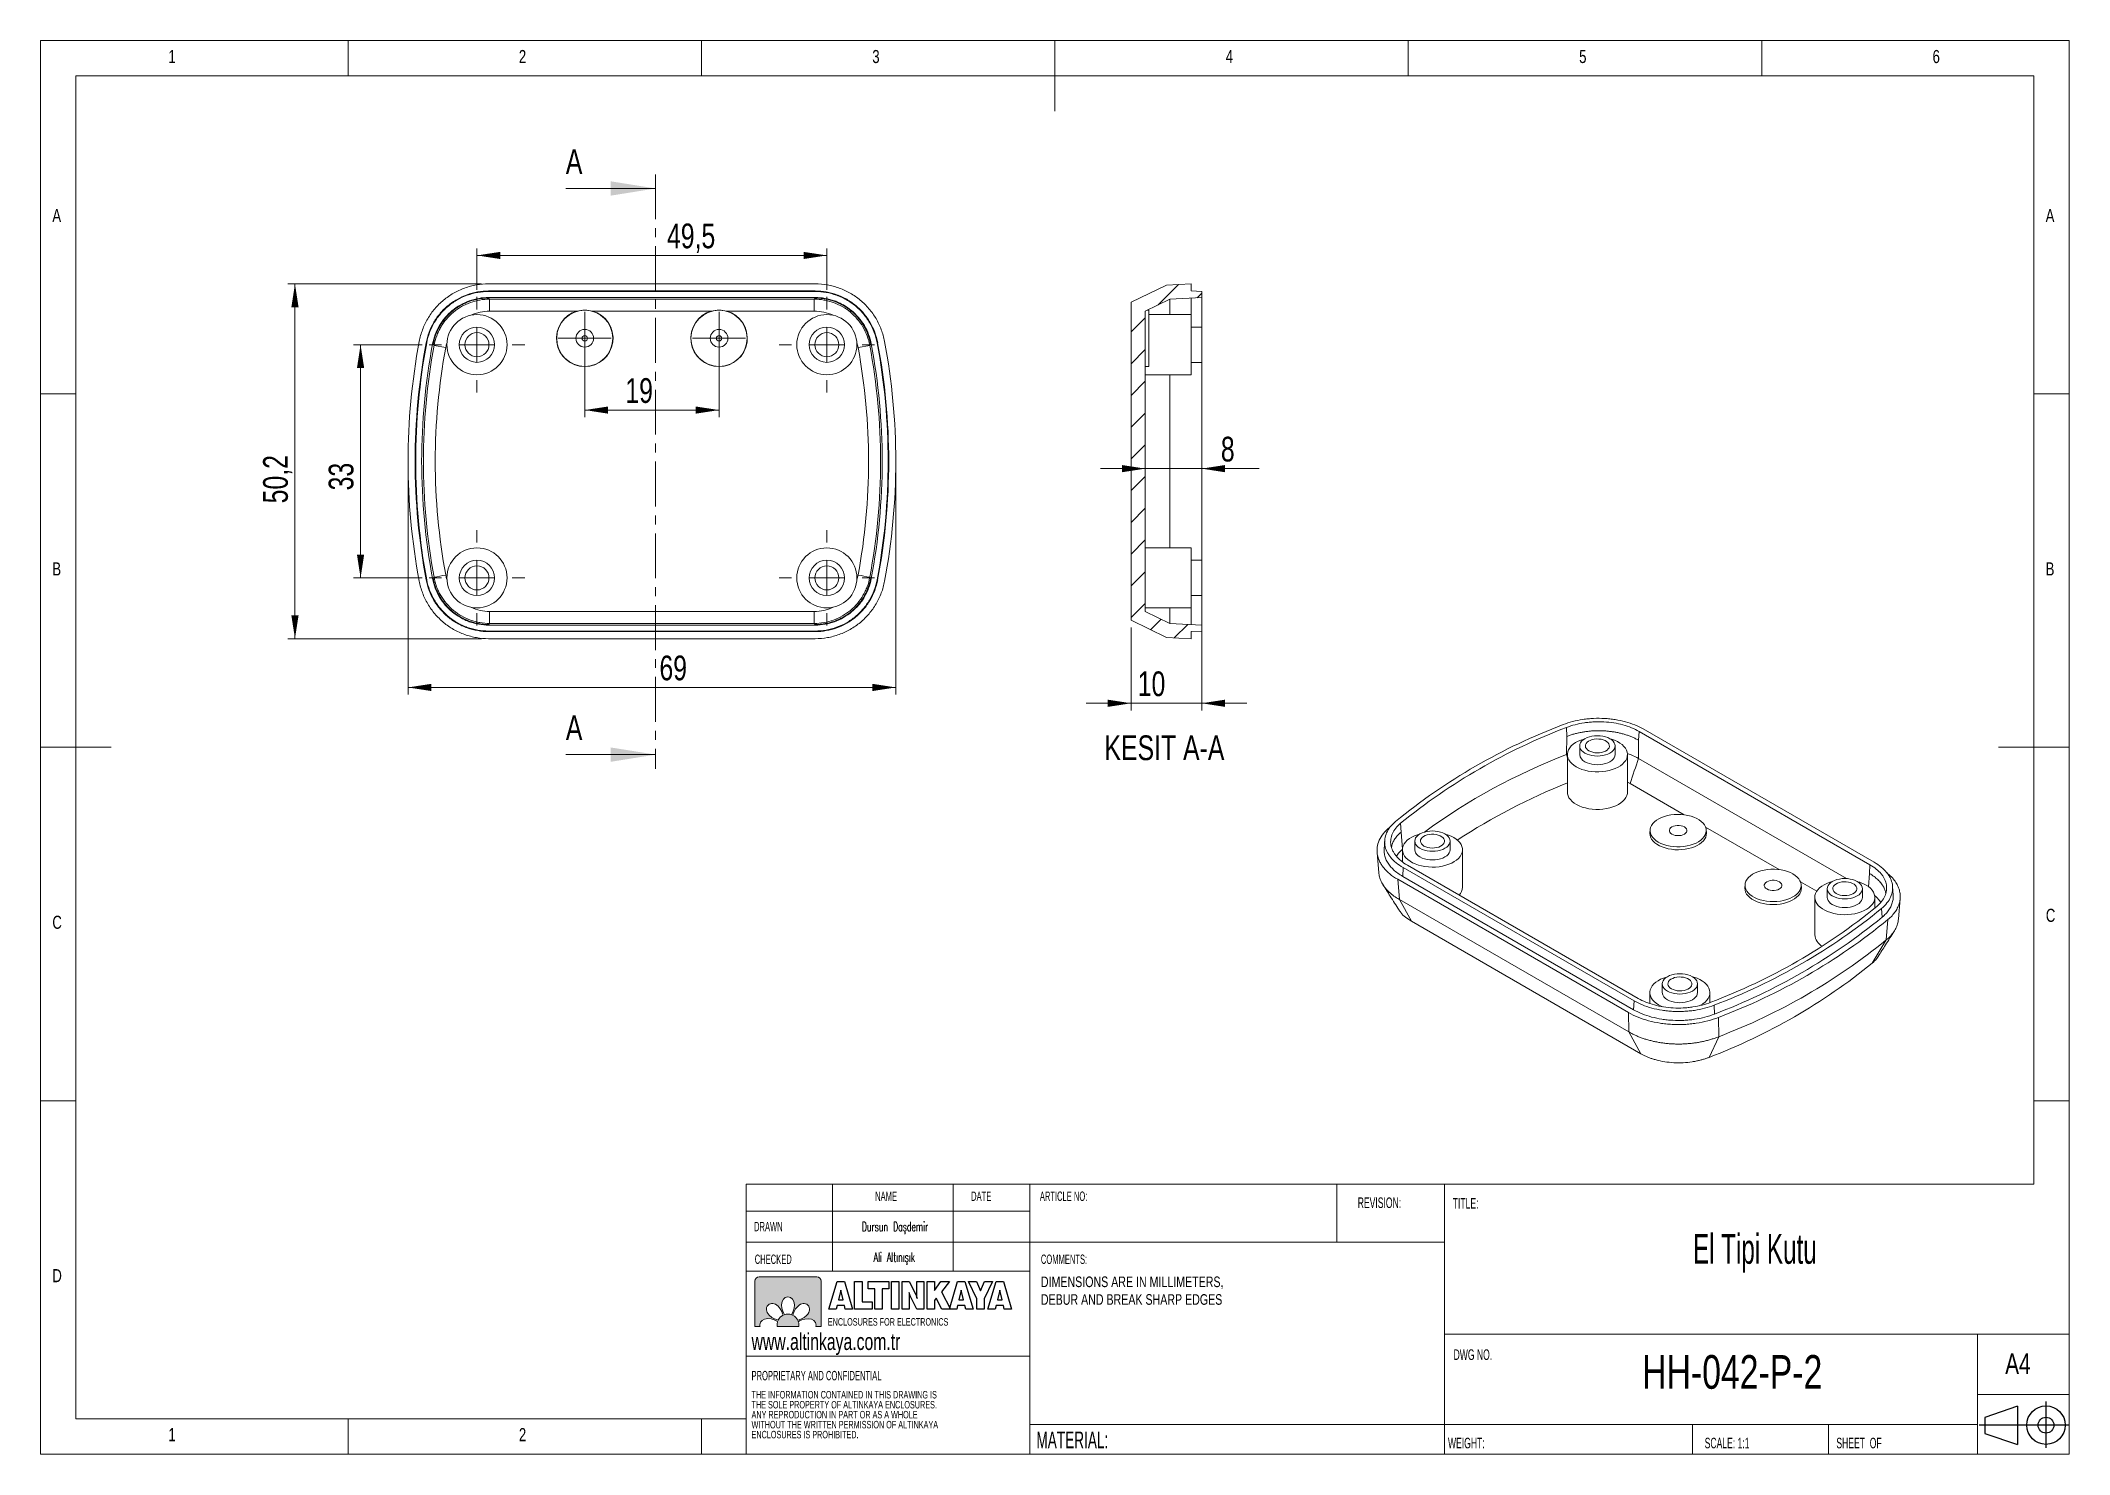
# Model space of a CAD drawing. Header units: millimetres. Extents: x 5 to 292, y 5 to 205.
import ezdxf

# ---------------------------------------------------------------- set-up
doc = ezdxf.new("R2010")
doc.units = ezdxf.units.MM
doc.linetypes.add('CENTER', pattern=[10.16, 6.35, -1.27, 1.27, -1.27])
doc.layers.add('FORMAT', color=7, linetype='Continuous')
doc.layers.add('LAYER2', color=1, linetype='Continuous')
doc.layers.add('LAYER1', color=7, linetype='Continuous', lineweight=15)
doc.layers.add('LAYER_1', color=179, linetype='Continuous', lineweight=15)
doc.styles.add('SLDTEXTSTYLE0', font='TXT', dxfattribs={"width": 0.7})
doc.styles.add('SLDTEXTSTYLE1', font='TXT', dxfattribs={"width": 0.75})
doc.styles.add('SLDTEXTSTYLE2', font='TXT', dxfattribs={"width": 0.605})
doc.styles.add('SLDTEXTSTYLE3', font='TXT', dxfattribs={"width": 0.605, "bigfont": 'bigfont'})
doc.dimstyles.new('SLDDIMSTYLE0', dxfattribs={"dimtxt": 3.5, "dimasz": 3.302, "dimexe": 0, "dimexo": 0.0625, "dimgap": 0.875, "dimtad": 1, "dimrnd": 1e-09, "dimzin": 12, "dimdsep": 46, "dimtxsty": 'SLDTEXTSTYLE1', "dimsah": 1, "dimcen": 0.09, "dimadec": 0, "dimazin": 3, "dimtfac": 1, "dimtofl": 0, "dimtmove": 0, "dimatfit": 3, "dimfxl": 1, "dimfrac": 2, "dimtolj": 1, "dimtzin": 12, "dimarcsym": 0})
doc.dimstyles.new('SLDDIMSTYLE1', dxfattribs={"dimtxt": 3.5, "dimasz": 3.302, "dimexe": 0, "dimexo": 0.0625, "dimgap": 0.875, "dimtad": 1, "dimdec": 1, "dimrnd": 1e-09, "dimzin": 12, "dimdsep": 46, "dimtxsty": 'SLDTEXTSTYLE1', "dimsah": 1, "dimcen": 0.09, "dimadec": 0, "dimazin": 3, "dimtfac": 1, "dimtdec": 1, "dimtofl": 0, "dimtmove": 0, "dimatfit": 3, "dimfxl": 1, "dimfrac": 2, "dimtolj": 1, "dimtzin": 12, "dimarcsym": 0})
doc.dimstyles.new('SLDDIMSTYLE2', dxfattribs={"dimtxt": 3.5, "dimasz": 3.302, "dimexe": 0, "dimexo": 0.0625, "dimgap": 0.875, "dimtad": 1, "dimrnd": 1e-09, "dimzin": 12, "dimdsep": 46, "dimtxsty": 'SLDTEXTSTYLE1', "dimsah": 1, "dimcen": 0.09, "dimadec": 0, "dimazin": 3, "dimtfac": 1, "dimtmove": 0, "dimatfit": 0, "dimfxl": 1, "dimfrac": 2, "dimtolj": 1, "dimtzin": 12, "dimarcsym": 0})

msp = doc.modelspace()

# ---------------------------------------------------------------- texts
at = {"color": 7, "linetype": 'Continuous', "lineweight": 0, "attachment_point": 1}
for s, insert, char_height, style in [('1', (23.083, 203.668), 1.852, 'SLDTEXTSTYLE1'), ('2', (72.667, 203.668), 1.852, 'SLDTEXTSTYLE1'), ('3', (122.667, 203.668), 1.852, 'SLDTEXTSTYLE1'), ('4', (172.667, 203.668), 1.852, 'SLDTEXTSTYLE1'), ('5', (222.667, 203.668), 1.852, 'SLDTEXTSTYLE1'), ('6', (272.667, 203.668), 1.852, 'SLDTEXTSTYLE1'), ('A', (6.667, 181.168), 1.852, 'SLDTEXTSTYLE1'), ('A', (288.667, 181.168), 1.852, 'SLDTEXTSTYLE1'), ('B', (6.667, 131.168), 1.852, 'SLDTEXTSTYLE1'), ('B', (288.667, 131.168), 1.852, 'SLDTEXTSTYLE1'), ('C', (6.667, 81.168), 1.852, 'SLDTEXTSTYLE1'), ('C', (288.693, 82.15), 1.852, 'SLDTEXTSTYLE1'), ('D', (6.667, 31.168), 1.852, 'SLDTEXTSTYLE1'), ('www.altinkaya.com.tr', (105.583, 22.104), 2.38125, 'SLDTEXTSTYLE0'), ('1', (23.083, 8.668), 1.852, 'SLDTEXTSTYLE1'), ('2', (72.667, 8.668), 1.852, 'SLDTEXTSTYLE1')]:
    msp.add_mtext(s, dxfattribs=dict(at, insert=insert, char_height=char_height, style=style))
at = {"color": 7, "linetype": 'Continuous', "char_height": 3.5, "attachment_point": 1, "style": 'SLDTEXTSTYLE1'}
for insert in [(79.309, 189.63), (79.309, 109.522)]:
    msp.add_mtext('A', dxfattribs=dict(at, insert=insert))
at = {"layer": 'LAYER1'}
for s, insert, char_height, attachment_point, style in [('NAME', (123.069, 42.143), 1.3229, 1, 'SLDTEXTSTYLE2'), ('DATE', (136.647, 42.143), 1.3229, 1, 'SLDTEXTSTYLE2'), ('ARTICLE NO:', (146.369, 42.143), 1.32292, 1, 'SLDTEXTSTYLE2'), ('REVISION:', (191.342, 41.311), 1.5, 1, 'SLDTEXTSTYLE2'), ('TITLE:', (204.784, 41.223), 1.5, 1, 'SLDTEXTSTYLE2'), ('DRAWN', (105.936, 37.846), 1.3229, 1, 'SLDTEXTSTYLE2'), ('Dursun Daşdemir', (125.882, 37.837), 1.32292, 2, 'SLDTEXTSTYLE3'), ('El Tipi Kutu', (247.521, 36.153), 4.23333, 2, 'SLDTEXTSTYLE2'), ('CHECKED', (106.036, 33.226), 1.3229, 1, 'SLDTEXTSTYLE2'), ('Ali Altınışık', (125.777, 33.525), 1.32292, 2, 'SLDTEXTSTYLE3'), ('COMMENTS:', (146.518, 33.226), 1.3229, 1, 'SLDTEXTSTYLE2'), ('DWG NO.', (204.902, 19.813), 1.5, 1, 'SLDTEXTSTYLE2'), ('HH-042-P-2', (244.325, 19.001), 4.7625, 2, 'SLDTEXTSTYLE1'), ('A4', (282.949, 19.245), 2.9104, 1, 'SLDTEXTSTYLE1'), ('PROPRIETARY AND CONFIDENTIAL', (105.583, 16.762), 1.32292, 1, 'SLDTEXTSTYLE2'), ('MATERIAL:', (145.883, 8.185), 2.3813, 1, 'SLDTEXTSTYLE2'), ('WEIGHT:', (204.111, 7.305), 1.4986, 1, 'SLDTEXTSTYLE2'), ('SCALE: 1:1', (240.427, 7.307), 1.5, 1, 'SLDTEXTSTYLE2'), ('SHEET  OF', (259.057, 7.307), 1.5, 1, 'SLDTEXTSTYLE2')]:
    msp.add_mtext(s, dxfattribs=dict(at, insert=insert, char_height=char_height, attachment_point=attachment_point, style=style))
at = {"layer": 'LAYER_1', "insert": (163.995, 106.681), "char_height": 3.5, "attachment_point": 2, "style": 'SLDTEXTSTYLE1'}
msp.add_mtext('KESIT A-A', dxfattribs=at)

# ---------------------------------------------------------------- blocks, each defined once
blk = doc.blocks.new('Block5')
at = {"layer": 'FORMAT'}
for p, q in [((6.79, 7.34), (1.01, 5.34)), ((6.79, 7.34), (6.79, 0.54)), ((11.82, 8.19), (11.82, 0)), ((0, 4.03), (15.88, 4.03)), ((1.01, 5.34), (1.01, 2.54)), ((1.01, 2.54), (6.79, 0.54))]:
    blk.add_line(p, q, dxfattribs=at)
for radius in [3.4, 1.4]:
    blk.add_circle((11.82, 3.99), radius, dxfattribs=at)
blk = doc.blocks.new('Block4')
at = {"color": 7, "linetype": 'Continuous', "lineweight": 0, "insert": (0.07, 1.37), "char_height": 1.3229, "attachment_point": 1, "style": 'SLDTEXTSTYLE0'}
blk.add_mtext('ENCLOSURES FOR ELECTRONICS', dxfattribs=at)
blk = doc.blocks.new('Block6')
at = {"layer": 'FORMAT', "color": 250}
for p, q in [((0, 0), (1.27, 4.36)), ((1.27, 4.36), (2.44, 4.36)), ((2.44, 4.36), (3.71, 0)), ((4.04, 0), (4.04, 4.36)), ((4.04, 4.36), (5.2, 4.36)), ((5.2, 4.36), (5.2, 1.16)), ((6.19, 3.21), (6.19, 4.36)), ((6.19, 4.36), (9.41, 4.36)), ((7.23, 3.21), (6.19, 3.21)), ((7.23, 0), (7.23, 3.21)), ((9.41, 3.21), (8.39, 3.21)), ((8.39, 3.21), (8.39, 0)), ((9.41, 4.36), (9.41, 3.21)), ((9.82, 0), (9.82, 4.36)), ((9.82, 4.36), (11, 4.36)), ((11, 4.36), (11, 0)), ((11.52, 0), (11.52, 4.36)), ((11.52, 4.36), (12.62, 4.36)), ((12.62, 4.36), (13.64, 2.33)), ((13.82, 2.3), (13.82, 4.36)), ((13.82, 4.36), (14.92, 4.36)), ((14.92, 4.36), (14.92, 0)), ((15.42, 0), (15.42, 4.36)), ((15.42, 4.36), (16.57, 4.36)), ((16.57, 4.36), (16.57, 2.92)), ((16.57, 2.92), (17.61, 4.36)), ((17.61, 4.36), (18.96, 4.36)), ((18.96, 4.36), (17.67, 2.75)), ((18.94, 0), (20.21, 4.36)), ((20.21, 4.36), (21.38, 4.36)), ((21.38, 4.36), (22.65, 0)), ((23.27, 1.61), (21.94, 4.36)), ((21.94, 4.36), (23.22, 4.36)), ((23.22, 4.36), (23.84, 2.87)), ((23.84, 2.87), (24.47, 4.36)), ((25.72, 4.36), (24.42, 1.61)), ((24.47, 4.36), (25.72, 4.36)), ((25, 0), (26.27, 4.36)), ((26.27, 4.36), (27.44, 4.36)), ((27.44, 4.36), (28.71, 0)), ((1.14, 0), (0, 0)), ((1.28, 0.58), (1.14, 0)), ((2.43, 0.58), (1.28, 0.58)), ((1.86, 3), (1.49, 1.49)), ((1.49, 1.49), (2.22, 1.49)), ((2.22, 1.49), (1.86, 3)), ((2.56, 0), (2.43, 0.58)), ((3.71, 0), (2.56, 0)), ((6.77, 0), (4.04, 0)), ((5.2, 1.16), (6.77, 1.16)), ((6.77, 1.16), (6.77, 0)), ((8.39, 0), (7.23, 0)), ((11, 0), (9.82, 0)), ((12.62, 0), (11.52, 0)), ((12.62, 2.04), (12.62, 0)), ((13.82, 0), (12.8, 2.01)), ((14.92, 0), (13.82, 0)), ((16.57, 0), (15.42, 0)), ((16.86, 1.75), (16.57, 1.39)), ((16.57, 1.39), (16.57, 0)), ((17.74, 0), (16.86, 1.75)), ((17.67, 2.75), (19.12, 0)), ((19.12, 0), (17.74, 0)), ((20.08, 0), (18.94, 0)), ((20.22, 0.58), (20.08, 0)), ((21.37, 0.58), (20.22, 0.58)), ((20.8, 3), (20.43, 1.49)), ((20.43, 1.49), (21.16, 1.49)), ((21.16, 1.49), (20.8, 3)), ((21.5, 0), (21.37, 0.58)), ((22.65, 0), (21.5, 0)), ((23.27, 0), (23.27, 1.61)), ((24.42, 0), (23.27, 0)), ((24.42, 1.61), (24.42, 0)), ((26.14, 0), (25, 0)), ((26.28, 0.58), (26.14, 0)), ((27.43, 0.58), (26.28, 0.58)), ((26.86, 3), (26.49, 1.49)), ((26.49, 1.49), (27.21, 1.49)), ((27.21, 1.49), (26.86, 3)), ((27.56, 0), (27.43, 0.58)), ((28.71, 0), (27.56, 0))]:
    blk.add_line(p, q, dxfattribs=at)
for points in [[(12.7, 2.26), (12.67, 2.37), (12.63, 2.5), (12.59, 2.64)], [(12.59, 2.64), (12.6, 2.56), (12.61, 2.48), (12.62, 2.4)], [(12.62, 2.4), (12.62, 2.31), (12.62, 2.19), (12.62, 2.04)], [(12.8, 2.01), (12.77, 2.07), (12.74, 2.16), (12.7, 2.26)], [(13.64, 2.33), (13.67, 2.28), (13.7, 2.19), (13.73, 2.09)], [(13.73, 2.09), (13.77, 1.99), (13.81, 1.86), (13.85, 1.71)], [(13.82, 1.97), (13.82, 2.06), (13.82, 2.17), (13.82, 2.3)], [(13.85, 1.71), (13.84, 1.79), (13.83, 1.87), (13.82, 1.97)]]:
    blk.add_open_spline(points, degree=3, dxfattribs=at)
blk = doc.blocks.new('SW_NOTE_0')
at = {"layer": 'LAYER1', "color": 0, "char_height": 1.5, "attachment_point": 1, "style": 'SLDTEXTSTYLE1'}
for s, insert in [('DIMENSIONS ARE IN MILLIMETERS,', (0, 1.93)), ('DEBUR AND BREAK SHARP EDGES', (0, -0.57))]:
    blk.add_mtext(s, dxfattribs=dict(at, insert=insert))
blk = doc.blocks.new('SW_NOTE_1')
at = {"layer": 'LAYER1', "color": 0, "char_height": 1.0583, "attachment_point": 1, "style": 'SLDTEXTSTYLE2'}
for s, insert in [('THE INFORMATION CONTAINED IN THIS DRAWING IS', (0, 1.36)), ('ANY REPRODUCTION IN PART OR AS A WHOLE', (0, -1.46)), ('WITHOUT THE WRITTEN PERMISSION OF ALTINKAYA', (0, -2.87)), ('THE SOLE PROPERTY OF ALTINKAYA ENCLOSURES.', (0, -0.05)), ('ENCLOSURES IS PROHIBITED.', (0, -4.28))]:
    blk.add_mtext(s, dxfattribs=dict(at, insert=insert))
blk = doc.blocks.new('*D6')
at = {"layer": 'LAYER_1'}
for p, q in [((81.99, 161.87), (81.99, 151.72)), ((100.99, 161.87), (100.99, 151.72)), ((100.99, 152.72), (81.99, 152.72))]:
    blk.add_line(p, q, dxfattribs=at)
for points in [[(81.99, 152.72), (85.29, 152.21), (85.29, 153.22)], [(100.99, 152.72), (97.69, 153.22), (97.69, 152.21)]]:
    blk.add_solid(points, dxfattribs=at)
at = {"layer": 'LAYER_1', "insert": (87.73, 157.23, 3.65), "char_height": 3.5, "attachment_point": 1, "style": 'SLDTEXTSTYLE1'}
blk.add_mtext('19', dxfattribs=at)
blk = doc.blocks.new('*D7')
at = {"layer": 'LAYER_1'}
for p, q in [((66.74, 169.72), (66.74, 175.6)), ((116.24, 169.72), (116.24, 175.6)), ((116.24, 174.6), (66.74, 174.6))]:
    blk.add_line(p, q, dxfattribs=at)
for points in [[(66.74, 174.6), (70.04, 174.09), (70.04, 175.1)], [(116.24, 174.6), (112.94, 175.1), (112.94, 174.09)]]:
    blk.add_solid(points, dxfattribs=at)
at = {"layer": 'LAYER_1', "insert": (93.62, 179.11, 3.65), "char_height": 3.5, "attachment_point": 1, "style": 'SLDTEXTSTYLE1'}
blk.add_mtext('49,5', dxfattribs=at)
blk = doc.blocks.new('*D8')
at = {"layer": 'LAYER_1'}
for p, q in [((58.99, 161.97), (49.27, 161.97)), ((50.27, 161.97), (50.27, 128.97)), ((58.99, 128.97), (49.27, 128.97))]:
    blk.add_line(p, q, dxfattribs=at)
for points in [[(50.27, 161.97), (49.76, 158.67), (50.78, 158.67)], [(50.27, 128.97), (50.78, 132.27), (49.76, 132.27)]]:
    blk.add_solid(points, dxfattribs=at)
at = {"layer": 'LAYER_1', "insert": (45.76, 141.35, 3.65), "char_height": 3.5, "attachment_point": 1, "rotation": 90, "style": 'SLDTEXTSTYLE1'}
blk.add_mtext('33', dxfattribs=at)
blk = doc.blocks.new('*D9')
at = {"layer": 'LAYER_1'}
for p, q in [((67.38, 170.57), (39.99, 170.57)), ((40.99, 170.57), (40.99, 120.37)), ((67.38, 120.37), (39.99, 120.37))]:
    blk.add_line(p, q, dxfattribs=at)
for points in [[(40.99, 170.57), (40.48, 167.27), (41.5, 167.27)], [(40.99, 120.37), (41.5, 123.67), (40.48, 123.67)]]:
    blk.add_solid(points, dxfattribs=at)
at = {"layer": 'LAYER_1', "insert": (36.48, 139.52, 3.65), "char_height": 3.5, "attachment_point": 1, "rotation": 90, "style": 'SLDTEXTSTYLE1'}
blk.add_mtext('50,2', dxfattribs=at)
blk = doc.blocks.new('*D10')
at = {"layer": 'LAYER_1'}
for p, q in [((56.99, 144.47), (56.99, 112.47)), ((125.99, 144.47), (125.99, 112.47)), ((56.99, 113.47), (125.99, 113.47))]:
    blk.add_line(p, q, dxfattribs=at)
for points in [[(56.99, 113.47), (60.29, 112.96), (60.29, 113.98)], [(125.99, 113.47), (122.69, 113.98), (122.69, 112.96)]]:
    blk.add_solid(points, dxfattribs=at)
at = {"layer": 'LAYER_1', "insert": (92.55, 117.98, 3.65), "char_height": 3.5, "attachment_point": 1, "style": 'SLDTEXTSTYLE1'}
blk.add_mtext('69', dxfattribs=at)
blk = doc.blocks.new('SW_CENTERMARKSYMBOL_0')
at = {"layer": 'LAYER_1', "color": 0}
for p, q in [((0, 5), (0, 6.75)), ((-5, 0), (-6.75, 0)), ((0, 0), (-2.5, 0)), ((0, 0), (0, 2.5)), ((0, 0), (0, -2.5)), ((0, 0), (2.5, 0)), ((5, 0), (6.75, 0)), ((0, -5), (0, -6.75))]:
    blk.add_line(p, q, dxfattribs=at)
blk = doc.blocks.new('SW_CENTERMARKSYMBOL_1')
at = {"layer": 'LAYER_1', "color": 0}
for p, q in [((0, 5), (0, 6.75)), ((-5, 0), (-6.75, 0)), ((0, 0), (-2.5, 0)), ((0, 0), (0, 2.5)), ((0, 0), (0, -2.5)), ((0, 0), (2.5, 0)), ((5, 0), (6.75, 0)), ((0, -5), (0, -6.75))]:
    blk.add_line(p, q, dxfattribs=at)
blk = doc.blocks.new('SW_CENTERMARKSYMBOL_2')
at = {"layer": 'LAYER_1', "color": 0}
for p, q in [((0, 5), (0, 6.75)), ((-5, 0), (-6.75, 0)), ((0, 0), (-2.5, 0)), ((0, 0), (0, 2.5)), ((0, 0), (0, -2.5)), ((0, 0), (2.5, 0)), ((5, 0), (6.75, 0)), ((0, -5), (0, -6.75))]:
    blk.add_line(p, q, dxfattribs=at)
blk = doc.blocks.new('SW_CENTERMARKSYMBOL_3')
at = {"layer": 'LAYER_1', "color": 0}
for p, q in [((0, 5), (0, 6.75)), ((-5, 0), (-6.75, 0)), ((0, 0), (-2.5, 0)), ((0, 0), (0, 2.5)), ((0, 0), (0, -2.5)), ((0, 0), (2.5, 0)), ((5, 0), (6.75, 0)), ((0, -5), (0, -6.75))]:
    blk.add_line(p, q, dxfattribs=at)
blk = doc.blocks.new('SW_CENTERMARKSYMBOL_4')
at = {"layer": 'LAYER_1', "color": 0}
for p, q in [((0, 2.5), (0, 3.75)), ((-2.5, 0), (-3.75, 0)), ((0, 0), (-2.5, 0)), ((0, 0), (0, 2.5)), ((0, 0), (0, -2.5)), ((0, 0), (2.5, 0)), ((2.5, 0), (3.75, 0)), ((0, -2.5), (0, -3.75))]:
    blk.add_line(p, q, dxfattribs=at)
blk = doc.blocks.new('SW_CENTERMARKSYMBOL_5')
at = {"layer": 'LAYER_1', "color": 0}
for p, q in [((0, 2.5), (0, 3.75)), ((-2.5, 0), (-3.75, 0)), ((0, 0), (-2.5, 0)), ((0, 0), (0, 2.5)), ((0, 0), (0, -2.5)), ((0, 0), (2.5, 0)), ((2.5, 0), (3.75, 0)), ((0, -2.5), (0, -3.75))]:
    blk.add_line(p, q, dxfattribs=at)
blk = doc.blocks.new('*D17')
at = {"layer": 'LAYER_1'}
for p, q in [((169.28, 127.87), (169.28, 110.23)), ((159.28, 121.97), (159.28, 110.23)), ((159.28, 111.23), (152.93, 111.23)), ((159.28, 111.23), (169.28, 111.23)), ((169.28, 111.23), (175.63, 111.23))]:
    blk.add_line(p, q, dxfattribs=at)
for points in [[(159.28, 111.23), (155.98, 111.74), (155.98, 110.72)], [(169.28, 111.23), (172.58, 110.72), (172.58, 111.74)]]:
    blk.add_solid(points, dxfattribs=at)
at = {"layer": 'LAYER_1', "insert": (160.22, 115.74, 17.78), "char_height": 3.5, "attachment_point": 1, "style": 'SLDTEXTSTYLE1'}
blk.add_mtext('10', dxfattribs=at)
blk = doc.blocks.new('*D18')
at = {"layer": 'LAYER_1'}
for p, q in [((161.28, 144.43), (154.93, 144.43)), ((169.28, 144.43), (161.28, 144.43)), ((169.28, 144.43), (177.41, 144.43))]:
    blk.add_line(p, q, dxfattribs=at)
for points in [[(161.28, 144.43), (157.98, 144.94), (157.98, 143.92)], [(169.28, 144.43), (172.58, 143.92), (172.58, 144.94)]]:
    blk.add_solid(points, dxfattribs=at)
at = {"layer": 'LAYER_1', "insert": (171.98, 148.94, 17.78), "char_height": 3.5, "attachment_point": 1, "style": 'SLDTEXTSTYLE1'}
blk.add_mtext('8', dxfattribs=at)

# ---------------------------------------------------------------- dimensions: what is measured, and where the dimension line sits
at = {"layer": 'LAYER_1'}
for base, p1, p2, dimstyle, picture, middle in [((66.739, 174.596), (116.239, 168.72), (66.739, 168.72), 'SLDDIMSTYLE1', '*D7', (99.571, 174.596)), ((81.989, 152.717), (100.989, 162.87), (81.989, 162.87), 'SLDDIMSTYLE0', '*D6', (91.741, 152.717)), ((161.279, 144.433), (169.279, 128.871), (161.279, 124.221), 'SLDDIMSTYLE2', '*D18', (174.697, 144.433)), ((125.989, 113.47), (56.989, 145.47), (125.989, 145.47), 'SLDDIMSTYLE0', '*D10', (96.559, 113.47)), ((169.279, 111.227), (159.279, 122.966), (169.279, 128.871), 'SLDDIMSTYLE2', '*D17', (164.229, 111.227))]:
    dim = msp.add_linear_dim(base=base, p1=p1, p2=p2, dimstyle=dimstyle, dxfattribs=at)
    dim.commit()
    dim.dimension.update_dxf_attribs({"geometry": picture, "text_midpoint": middle, "dimtype": 160})
for base, p1, p2, dimstyle, picture, middle in [((40.989, 120.37), (68.385, 170.57), (68.385, 120.37), 'SLDDIMSTYLE1', '*D9', (40.989, 145.47)), ((50.269, 128.97), (59.989, 161.97), (59.989, 128.97), 'SLDDIMSTYLE0', '*D8', (50.269, 145.361))]:
    dim = msp.add_linear_dim(base=base, p1=p1, p2=p2, angle=90, dimstyle=dimstyle, dxfattribs=at)
    dim.commit()
    dim.dimension.update_dxf_attribs({"geometry": picture, "text_midpoint": middle, "dimtype": 160})

# ---------------------------------------------------------------- hatches: boundary and pattern name
at = {"linetype": 'Continuous', "lineweight": 0}
h = msp.add_hatch(dxfattribs=at)
h.set_pattern_fill('ANSI31', style=0)
h.paths.add_polyline_path([(167.779, 169.57), (167.779, 170.57), (164.272, 170.387), (159.279, 167.975), (159.279, 122.966), (164.272, 120.554), (167.779, 120.37), (167.779, 121.37), (169.279, 121.449), (169.279, 122.295), (164.779, 122.53), (161.279, 124.221), (161.279, 166.72), (164.779, 168.41), (169.279, 168.646), (169.279, 169.492)], flags=0)
at = {"layer": 'LAYER2'}
h = msp.add_hatch(color=256, dxfattribs=at)
edge = h.paths.add_edge_path(flags=0)
edge.add_spline(control_points=[(106.639, 30.053), (106.317, 30.053), (106.054, 29.79), (106.054, 29.468)], knot_values=[0.9444444, 0.9444444, 0.9444444, 0.9444444, 1, 1, 1, 1], weights=[1, 1, 1, 1], degree=3, periodic=0)
edge.add_line((106.054, 29.468), (106.054, 23.031))
edge.add_line((106.054, 23.031), (106.792, 23.031))
edge.add_spline(control_points=[(106.792, 23.031), (106.775, 23.102), (106.767, 23.178), (106.767, 23.259)], knot_values=[0.7777778, 0.7777778, 0.7777778, 0.7777778, 0.8333333, 0.8333333, 0.8333333, 0.8333333], weights=[1, 1, 1, 1], degree=3, periodic=0)
edge.add_spline(control_points=[(106.767, 23.259), (106.765, 23.823), (107.187, 24.145), (107.895, 24.158)], knot_values=[0.7222222, 0.7222222, 0.7222222, 0.7222222, 0.7777778, 0.7777778, 0.7777778, 0.7777778], weights=[1, 1, 1, 1], degree=3, periodic=0)
edge.add_spline(control_points=[(107.895, 24.158), (108.515, 24.169), (109.131, 23.823), (109.274, 23.737)], knot_values=[0.6666667, 0.6666667, 0.6666667, 0.6666667, 0.7222222, 0.7222222, 0.7222222, 0.7222222], weights=[1, 1, 1, 1], degree=3, periodic=0)
edge.add_spline(control_points=[(109.274, 23.737), (109.224, 23.585), (109.196, 23.423), (109.196, 23.254)], knot_values=[0.6111111, 0.6111111, 0.6111111, 0.6111111, 0.6666667, 0.6666667, 0.6666667, 0.6666667], weights=[1, 1, 1, 1], degree=3, periodic=0)
edge.add_spline(control_points=[(109.196, 23.254), (109.196, 23.178), (109.202, 23.104), (109.212, 23.031)], knot_values=[0.5555556, 0.5555556, 0.5555556, 0.5555556, 0.6111111, 0.6111111, 0.6111111, 0.6111111], weights=[1, 1, 1, 1], degree=3, periodic=0)
edge.add_line((109.212, 23.031), (112.257, 23.031))
edge.add_spline(control_points=[(112.257, 23.031), (112.267, 23.104), (112.273, 23.178), (112.273, 23.254)], knot_values=[0.4444444, 0.4444444, 0.4444444, 0.4444444, 0.5, 0.5, 0.5, 0.5], weights=[1, 1, 1, 1], degree=3, periodic=0)
edge.add_spline(control_points=[(112.273, 23.254), (112.273, 23.42), (112.247, 23.58), (112.198, 23.729)], knot_values=[0.3888889, 0.3888889, 0.3888889, 0.3888889, 0.4444444, 0.4444444, 0.4444444, 0.4444444], weights=[1, 1, 1, 1], degree=3, periodic=0)
edge.add_spline(control_points=[(112.198, 23.729), (112.345, 23.817), (112.958, 24.16), (113.575, 24.148)], knot_values=[0.3333333, 0.3333333, 0.3333333, 0.3333333, 0.3888889, 0.3888889, 0.3888889, 0.3888889], weights=[1, 1, 1, 1], degree=3, periodic=0)
edge.add_spline(control_points=[(113.575, 24.148), (114.283, 24.135), (114.704, 23.813), (114.702, 23.249)], knot_values=[0.2777778, 0.2777778, 0.2777778, 0.2777778, 0.3333333, 0.3333333, 0.3333333, 0.3333333], weights=[1, 1, 1, 1], degree=3, periodic=0)
edge.add_spline(control_points=[(114.702, 23.249), (114.702, 23.172), (114.695, 23.099), (114.679, 23.031)], knot_values=[0.2222222, 0.2222222, 0.2222222, 0.2222222, 0.2777778, 0.2777778, 0.2777778, 0.2777778], weights=[1, 1, 1, 1], degree=3, periodic=0)
edge.add_line((114.679, 23.031), (115.416, 23.031))
edge.add_line((115.416, 23.031), (115.416, 29.468))
edge.add_spline(control_points=[(115.416, 29.468), (115.416, 29.79), (115.153, 30.053), (114.83, 30.053)], knot_values=[0.0555556, 0.0555556, 0.0555556, 0.0555556, 0.1111111, 0.1111111, 0.1111111, 0.1111111], weights=[1, 1, 1, 1], degree=3, periodic=0)
edge.add_line((114.83, 30.053), (106.639, 30.053))
edge = h.paths.add_edge_path(flags=0)
edge.add_spline(control_points=[(111.218, 24.714), (111.066, 24.765), (110.904, 24.792), (110.735, 24.792)], knot_values=[0.6666667, 0.6666667, 0.6666667, 0.6666667, 0.8333333, 0.8333333, 0.8333333, 0.8333333], weights=[1, 1, 1, 1], degree=3, periodic=0)
edge.add_spline(control_points=[(110.735, 24.792), (110.569, 24.792), (110.409, 24.766), (110.259, 24.717)], knot_values=[0.8333333, 0.8333333, 0.8333333, 0.8333333, 1, 1, 1, 1], weights=[1, 1, 1, 1], degree=3, periodic=0)
edge.add_spline(control_points=[(110.259, 24.717), (110.171, 24.865), (109.829, 25.477), (109.84, 26.094)], knot_values=[0, 0, 0, 0, 0.1666667, 0.1666667, 0.1666667, 0.1666667], weights=[1, 1, 1, 1], degree=3, periodic=0)
edge.add_spline(control_points=[(109.84, 26.094), (109.854, 26.802), (110.175, 27.224), (110.74, 27.221)], knot_values=[0.1666667, 0.1666667, 0.1666667, 0.1666667, 0.3333333, 0.3333333, 0.3333333, 0.3333333], weights=[1, 1, 1, 1], degree=3, periodic=0)
edge.add_spline(control_points=[(110.74, 27.221), (111.304, 27.224), (111.625, 26.802), (111.639, 26.094)], knot_values=[0.3333333, 0.3333333, 0.3333333, 0.3333333, 0.5, 0.5, 0.5, 0.5], weights=[1, 1, 1, 1], degree=3, periodic=0)
edge.add_spline(control_points=[(111.639, 26.094), (111.65, 25.473), (111.304, 24.857), (111.218, 24.714)], knot_values=[0.5, 0.5, 0.5, 0.5, 0.6666667, 0.6666667, 0.6666667, 0.6666667], weights=[1, 1, 1, 1], degree=3, periodic=0)
edge = h.paths.add_edge_path(flags=0)
edge.add_spline(control_points=[(109.367, 25.9), (109.812, 25.471), (110.003, 24.792), (110.044, 24.629)], knot_values=[0.6, 0.6, 0.6, 0.6, 0.8, 0.8, 0.8, 0.8], weights=[1, 1, 1, 1], degree=3, periodic=0)
edge.add_spline(control_points=[(110.044, 24.629), (109.752, 24.481), (109.512, 24.243), (109.363, 23.952)], knot_values=[0.8, 0.8, 0.8, 0.8, 1, 1, 1, 1], weights=[1, 1, 1, 1], degree=3, periodic=0)
edge.add_spline(control_points=[(109.363, 23.952), (109.195, 23.994), (108.522, 24.186), (108.095, 24.629)], knot_values=[0, 0, 0, 0, 0.2, 0.2, 0.2, 0.2], weights=[1, 1, 1, 1], degree=3, periodic=0)
edge.add_spline(control_points=[(108.095, 24.629), (107.604, 25.139), (107.533, 25.664), (107.933, 26.062)], knot_values=[0.2, 0.2, 0.2, 0.2, 0.4, 0.4, 0.4, 0.4], weights=[1, 1, 1, 1], degree=3, periodic=0)
edge.add_spline(control_points=[(107.933, 26.062), (108.331, 26.462), (108.856, 26.392), (109.367, 25.9)], knot_values=[0.4, 0.4, 0.4, 0.4, 0.6, 0.6, 0.6, 0.6], weights=[1, 1, 1, 1], degree=3, periodic=0)
edge = h.paths.add_edge_path(flags=0)
edge.add_spline(control_points=[(113.381, 24.622), (112.952, 24.176), (112.273, 23.985), (112.11, 23.944)], knot_values=[0.6, 0.6, 0.6, 0.6, 0.8, 0.8, 0.8, 0.8], weights=[1, 1, 1, 1], degree=3, periodic=0)
edge.add_spline(control_points=[(112.11, 23.944), (111.962, 24.237), (111.724, 24.476), (111.433, 24.625)], knot_values=[0.8, 0.8, 0.8, 0.8, 1, 1, 1, 1], weights=[1, 1, 1, 1], degree=3, periodic=0)
edge.add_spline(control_points=[(111.433, 24.625), (111.475, 24.793), (111.667, 25.466), (112.11, 25.894)], knot_values=[0, 0, 0, 0, 0.2, 0.2, 0.2, 0.2], weights=[1, 1, 1, 1], degree=3, periodic=0)
edge.add_spline(control_points=[(112.11, 25.894), (112.62, 26.385), (113.145, 26.455), (113.543, 26.055)], knot_values=[0.2, 0.2, 0.2, 0.2, 0.4, 0.4, 0.4, 0.4], weights=[1, 1, 1, 1], degree=3, periodic=0)
edge.add_spline(control_points=[(113.543, 26.055), (113.943, 25.657), (113.872, 25.132), (113.381, 24.622)], knot_values=[0.4, 0.4, 0.4, 0.4, 0.6, 0.6, 0.6, 0.6], weights=[1, 1, 1, 1], degree=3, periodic=0)

# ---------------------------------------------------------------- linework, layer by layer
at = {"color": 7, "linetype": 'Continuous', "lineweight": 0}
for p, q in [((79.309, 184.072), (92.009, 184.072)), ((79.309, 103.964), (92.009, 103.964))]:
    msp.add_line(p, q, dxfattribs=at)
at = {"color": 7, "linetype": 'CENTER', "lineweight": 0}
msp.add_line((92.009, 186.072), (92.009, 101.964), dxfattribs=at)
at = {"color": 7, "linetype": 'Continuous', "lineweight": 15}
for p, q in [((114.594, 170.57), (68.385, 170.57)), ((68.385, 169.492), (68.385, 169.57)), ((114.594, 169.57), (68.385, 169.57)), ((114.594, 169.492), (68.385, 169.492)), ((114.594, 169.492), (114.594, 169.57)), ((164.271, 170.387), (159.279, 167.975)), ((164.272, 170.387), (159.279, 167.975)), ((167.779, 170.57), (164.272, 170.387)), ((167.779, 169.57), (167.779, 170.57)), ((167.779, 169.57), (169.279, 169.492)), ((169.279, 169.492), (169.279, 168.646)), ((68.389, 168.646), (68.389, 168.568)), ((114.59, 168.646), (68.389, 168.646)), ((68.52, 168.41), (68.389, 168.568)), ((114.455, 168.41), (68.529, 168.41)), ((68.537, 166.72), (80.902, 166.72)), ((83.077, 166.72), (99.902, 166.72)), ((102.077, 166.72), (114.45, 166.72)), ((114.442, 166.72), (114.442, 168.41)), ((114.59, 168.568), (114.459, 168.41)), ((114.59, 168.646), (114.59, 168.568)), ((159.279, 122.966), (159.279, 167.975)), ((164.779, 168.41), (161.279, 166.72)), ((161.279, 124.221), (161.279, 166.72)), ((161.779, 166.844), (161.56, 166.856)), ((161.779, 166.844), (161.779, 158.897)), ((169.279, 168.646), (164.779, 168.41)), ((167.779, 166.22), (161.779, 166.22)), ((167.779, 166.22), (167.779, 157.72)), ((169.279, 164.47), (167.779, 164.47)), ((169.279, 164.47), (169.279, 159.47)), ((59.631, 162.231), (59.553, 162.245)), ((60.461, 162.069), (60.538, 162.055)), ((60.538, 162.055), (60.666, 161.885)), ((62.325, 161.557), (60.663, 161.866)), ((122.316, 161.866), (120.654, 161.557)), ((122.313, 161.885), (122.441, 162.055)), ((122.518, 162.069), (122.441, 162.055)), ((123.348, 162.231), (123.426, 162.245)), ((161.279, 158.87), (161.779, 158.897)), ((167.779, 159.47), (169.279, 159.47)), ((169.279, 131.47), (169.279, 159.47)), ((161.279, 157.72), (167.779, 157.72)), ((164.779, 133.22), (164.779, 157.72)), ((167.779, 133.22), (161.279, 133.22)), ((167.779, 133.22), (167.779, 124.72)), ((169.279, 131.47), (167.779, 131.47)), ((169.279, 131.47), (169.279, 126.47)), ((59.631, 128.71), (59.553, 128.696)), ((60.461, 128.871), (60.538, 128.886)), ((60.666, 129.056), (60.538, 128.886)), ((122.441, 128.886), (122.313, 129.056)), ((122.518, 128.871), (122.441, 128.886)), ((123.348, 128.71), (123.426, 128.696)), ((167.779, 126.47), (169.279, 126.47)), ((114.448, 124.221), (68.537, 124.221)), ((114.442, 122.53), (114.442, 124.221)), ((161.279, 124.72), (167.779, 124.72)), ((161.279, 124.221), (164.779, 122.53)), ((68.385, 121.449), (68.385, 121.37)), ((68.385, 121.449), (114.594, 121.449)), ((68.385, 121.37), (114.594, 121.37)), ((68.389, 122.373), (68.52, 122.53)), ((68.389, 122.295), (68.389, 122.373)), ((68.389, 122.295), (114.59, 122.295)), ((68.529, 122.53), (114.459, 122.53)), ((114.459, 122.53), (114.59, 122.373)), ((114.59, 122.295), (114.59, 122.373)), ((114.594, 121.449), (114.594, 121.37)), ((159.279, 122.966), (164.271, 120.554)), ((159.279, 122.966), (164.272, 120.554)), ((164.272, 120.554), (167.779, 120.37)), ((164.779, 122.53), (169.279, 122.295)), ((169.279, 121.449), (167.779, 121.37)), ((167.779, 120.37), (167.779, 121.37)), ((169.279, 122.295), (169.279, 121.449)), ((68.385, 120.37), (114.594, 120.37)), ((220.88, 107.802), (220.924, 106.54)), ((220.924, 106.54), (220.895, 103.969)), ((231.137, 107.251), (231.081, 105.994)), ((263.805, 88.391), (231.137, 107.251)), ((264.406, 88.735), (231.731, 107.598)), ((221.02, 104.01), (220.895, 103.969)), ((221, 103.974), (221, 98.667)), ((222.75, 105.199), (222.75, 103.974)), ((227.75, 103.974), (227.75, 105.199)), ((229.5, 98.667), (229.5, 103.974)), ((231.062, 103.426), (231.081, 105.994)), ((260.507, 86.428), (231.068, 103.423)), ((229.879, 99.871), (237.526, 95.457)), ((195.979, 93.79), (195.814, 93.65)), ((197.405, 94.251), (197.47, 93)), ((197.681, 90.567), (197.47, 93)), ((232.698, 93.302), (232.672, 92.894)), ((240.55, 93.711), (250.961, 87.701)), ((240.667, 92.894), (240.64, 93.302)), ((194.083, 90.119), (194.324, 87.234)), ((195.156, 91.813), (195.077, 90.59)), ((197.665, 90.503), (197.665, 88.792)), ((199.415, 91.728), (199.415, 90.503)), ((204.415, 90.503), (204.415, 91.728)), ((206.165, 85.196), (206.165, 90.503)), ((196.997, 86.321), (229.672, 67.458)), ((196.997, 86.321), (197.235, 83.47)), ((197.76, 87.986), (197.704, 86.729)), ((197.704, 86.729), (230.379, 67.866)), ((197.76, 87.986), (230.435, 69.123)), ((198.361, 88.33), (231.03, 69.47)), ((263.805, 88.391), (263.75, 87.134)), ((197.235, 83.47), (229.694, 64.732)), ((197.235, 83.47), (198.94, 80.378)), ((246.133, 85.546), (246.107, 85.138)), ((253.985, 85.956), (256.275, 84.634)), ((254.102, 85.138), (254.075, 85.546)), ((256.001, 83.768), (256.001, 78.46)), ((257.751, 84.993), (257.751, 83.768)), ((262.751, 83.768), (262.751, 84.993)), ((264.501, 82.252), (264.501, 83.768)), ((267.089, 84.066), (267.01, 85.289)), ((267.843, 80.69), (268.084, 83.599)), ((231.4, 61.639), (198.94, 80.378)), ((265.462, 82.197), (265.527, 80.947)), ((266.104, 77.736), (266.353, 80.621)), ((266.104, 77.736), (264.116, 74.446)), ((230.435, 69.123), (230.379, 67.866)), ((232.667, 70.297), (232.667, 68.761)), ((234.417, 71.522), (234.417, 70.297)), ((239.417, 70.297), (239.417, 71.522)), ((241.167, 68.877), (241.167, 70.297)), ((229.694, 64.732), (229.672, 67.458)), ((241.76, 68.514), (241.804, 67.252)), ((242.368, 66.775), (242.406, 64.055)), ((229.694, 64.732), (231.4, 61.639)), ((242.406, 64.055), (241.041, 61.126))]:
    msp.add_line(p, q, dxfattribs=at)
at = {"color": 8, "linetype": 'Continuous', "lineweight": 15}
for p, q in [((221, 103.5), (220.879, 103.963)), ((263.75, 87.134), (263.596, 85.277))]:
    msp.add_line(p, q, dxfattribs=at)
at = {"color": 22, "linetype": 'Continuous', "lineweight": 0}
for p, q in [((106.054, 23.031), (106.054, 29.468)), ((106.639, 30.053), (114.83, 30.053)), ((115.416, 29.468), (115.416, 23.031)), ((106.792, 23.031), (106.054, 23.031)), ((112.257, 23.031), (109.212, 23.031)), ((115.416, 23.031), (114.679, 23.031))]:
    msp.add_line(p, q, dxfattribs=at)
at = {"color": 7, "linetype": 'Continuous', "lineweight": 15, "flags": 128}
for points in [[(223.482, 104.178), (223.78, 104.031), (224.115, 103.913), (224.477, 103.826), (224.858, 103.773), (225.25, 103.756), (225.641, 103.773), (226.022, 103.826), (226.384, 103.913), (226.719, 104.031), (227.017, 104.178), (227.272, 104.351), (227.477, 104.544), (227.627, 104.753), (227.719, 104.973), (227.75, 105.199), (227.719, 105.425), (227.627, 105.645), (227.477, 105.854), (227.272, 106.047), (227.017, 106.219), (226.719, 106.366), (226.384, 106.485), (226.022, 106.571), (225.641, 106.624), (225.25, 106.642), (224.858, 106.624), (224.477, 106.571), (224.115, 106.485), (223.78, 106.366), (223.482, 106.219), (223.227, 106.047), (223.022, 105.854), (222.872, 105.645), (222.78, 105.425), (222.75, 105.199), (222.78, 104.973), (222.872, 104.753), (223.022, 104.544), (223.227, 104.351), (223.482, 104.178)], [(223.438, 106.193), (223.365, 106.173), (222.928, 106.029), (222.523, 105.856), (222.157, 105.657), (221.834, 105.434), (221.558, 105.19), (221.335, 104.93), (221.167, 104.656), (221.056, 104.372), (221.004, 104.083), (221.011, 103.792), (221.078, 103.504), (221.204, 103.223), (221.386, 102.952), (221.622, 102.695), (221.91, 102.457), (222.244, 102.239)], [(222.244, 102.239), (222.621, 102.046), (223.034, 101.88), (223.479, 101.744), (223.948, 101.638), (224.436, 101.566), (224.935, 101.527), (225.438, 101.523), (225.939, 101.553), (226.43, 101.617), (226.905, 101.714), (227.356, 101.843), (227.778, 102.002), (228.164, 102.189), (228.51, 102.4), (228.809, 102.634), (229.059, 102.886), (229.255, 103.154), (229.395, 103.433), (229.477, 103.72), (229.499, 104.01), (229.462, 104.3), (229.365, 104.586), (229.211, 104.862), (229.001, 105.127), (228.739, 105.375), (228.427, 105.603), (228.071, 105.809), (227.676, 105.988), (227.246, 106.14), (227.061, 106.193)], [(223.482, 102.954), (223.78, 102.806), (224.115, 102.688), (224.477, 102.601), (224.858, 102.549), (225.25, 102.531), (225.641, 102.549), (226.022, 102.601), (226.384, 102.688), (226.719, 102.806), (227.017, 102.954), (227.272, 103.126), (227.477, 103.319), (227.627, 103.528), (227.719, 103.748), (227.75, 103.974)], [(224.047, 104.505), (224.297, 104.386), (224.58, 104.297), (224.888, 104.24), (225.209, 104.218), (225.531, 104.231), (225.844, 104.279), (226.134, 104.361), (226.393, 104.473), (226.61, 104.611), (226.779, 104.77), (226.892, 104.945), (226.945, 105.129), (226.937, 105.315), (226.869, 105.498), (226.742, 105.669), (226.56, 105.824), (226.332, 105.956), (226.064, 106.06), (225.767, 106.134), (225.451, 106.173), (225.128, 106.178), (224.81, 106.147), (224.507, 106.082), (224.231, 105.984), (223.992, 105.859), (223.798, 105.71), (223.657, 105.542), (223.573, 105.362), (223.55, 105.175), (223.588, 104.99), (223.687, 104.813), (223.842, 104.649), (224.047, 104.505)], [(221, 98.667), (221.018, 98.438), (221.095, 98.15), (221.23, 97.869), (221.422, 97.6), (221.668, 97.346), (221.965, 97.11), (222.307, 96.896), (222.692, 96.707), (223.112, 96.546), (223.563, 96.415), (224.037, 96.315), (224.528, 96.249), (225.03, 96.216), (225.535, 96.219), (226.035, 96.255), (226.525, 96.326), (226.997, 96.43), (227.444, 96.565), (227.86, 96.73), (228.239, 96.923), (228.576, 97.139), (228.866, 97.378), (229.105, 97.634), (229.29, 97.906), (229.418, 98.187), (229.487, 98.476), (229.5, 98.667)], [(233.859, 91.595), (234.226, 91.408), (234.63, 91.248), (235.064, 91.119), (235.523, 91.021), (235.999, 90.956), (236.486, 90.925), (236.975, 90.93), (237.46, 90.969), (237.932, 91.042), (238.386, 91.148), (238.813, 91.285), (239.208, 91.452), (239.564, 91.646), (239.877, 91.863), (240.141, 92.101), (240.352, 92.356), (240.508, 92.623), (240.605, 92.9), (240.643, 93.182), (240.62, 93.464), (240.538, 93.742), (240.396, 94.013), (240.199, 94.271), (239.948, 94.514), (239.647, 94.736), (239.301, 94.936), (238.915, 95.11), (238.495, 95.255), (238.048, 95.369), (237.579, 95.45), (237.097, 95.498), (236.608, 95.511), (236.12, 95.489), (235.641, 95.433), (235.177, 95.343), (234.736, 95.221), (234.324, 95.069), (233.947, 94.888), (233.612, 94.683), (233.323, 94.455), (233.085, 94.208), (232.901, 93.946), (232.775, 93.673), (232.707, 93.394), (232.7, 93.111), (232.752, 92.83), (232.864, 92.555), (233.034, 92.29), (233.259, 92.04), (233.535, 91.807), (233.859, 91.595)], [(200.104, 92.723), (199.808, 92.634), (199.386, 92.475), (199, 92.289), (198.655, 92.077), (198.355, 91.844), (198.106, 91.591), (197.909, 91.323), (197.77, 91.044), (197.688, 90.757), (197.665, 90.467), (197.703, 90.177), (197.799, 89.892), (197.953, 89.615), (198.163, 89.351), (198.426, 89.103), (198.737, 88.874), (199.093, 88.669), (199.489, 88.489), (199.918, 88.337), (200.376, 88.216), (200.856, 88.127), (201.35, 88.072), (201.852, 88.05), (202.355, 88.063), (202.852, 88.11), (203.336, 88.191), (203.799, 88.304), (204.237, 88.448), (204.641, 88.621), (205.008, 88.821), (205.331, 89.044), (205.606, 89.287), (205.829, 89.548), (205.998, 89.822), (206.109, 90.105), (206.161, 90.394), (206.153, 90.685), (206.086, 90.973), (205.961, 91.255), (205.779, 91.526), (205.542, 91.782), (205.255, 92.021), (204.92, 92.238), (204.92, 92.238)], [(200.147, 90.708), (200.446, 90.561), (200.78, 90.442), (201.142, 90.356), (201.524, 90.303), (201.915, 90.285), (202.306, 90.303), (202.688, 90.356), (203.05, 90.442), (203.384, 90.561), (203.683, 90.708), (203.938, 90.88), (204.142, 91.073), (204.293, 91.282), (204.384, 91.502), (204.415, 91.728), (204.384, 91.954), (204.293, 92.174), (204.142, 92.383), (203.938, 92.576), (203.683, 92.749), (203.384, 92.896), (203.05, 93.014), (202.688, 93.101), (202.306, 93.154), (201.915, 93.171), (201.524, 93.154), (201.142, 93.101), (200.78, 93.014), (200.446, 92.896), (200.147, 92.749), (199.892, 92.576), (199.687, 92.383), (199.537, 92.174), (199.446, 91.954), (199.415, 91.728), (199.446, 91.502), (199.537, 91.282), (199.687, 91.073), (199.892, 90.88), (200.147, 90.708)], [(200.713, 91.034), (200.962, 90.915), (201.246, 90.826), (201.554, 90.769), (201.875, 90.747), (202.197, 90.76), (202.509, 90.809), (202.8, 90.89), (203.059, 91.002), (203.276, 91.14), (203.444, 91.299), (203.557, 91.474), (203.611, 91.658), (203.603, 91.845), (203.534, 92.027), (203.407, 92.198), (203.226, 92.353), (202.997, 92.485), (202.73, 92.589), (202.433, 92.663), (202.117, 92.703), (201.794, 92.707), (201.475, 92.676), (201.172, 92.611), (200.896, 92.514), (200.657, 92.388), (200.463, 92.239), (200.322, 92.071), (200.239, 91.891), (200.215, 91.705), (200.254, 91.52), (200.352, 91.342), (200.507, 91.178), (200.713, 91.034)], [(232.672, 92.894), (232.669, 92.826), (232.695, 92.545), (232.781, 92.268), (232.924, 91.999), (233.122, 91.742), (233.373, 91.5), (233.674, 91.279), (234.018, 91.079), (234.403, 90.906), (234.821, 90.761), (235.266, 90.646), (235.732, 90.564), (236.212, 90.515), (236.699, 90.5), (237.185, 90.519), (237.664, 90.572), (238.128, 90.659), (238.571, 90.777), (238.985, 90.926), (239.364, 91.102), (239.704, 91.304), (239.998, 91.529), (240.243, 91.772), (240.435, 92.031), (240.571, 92.301), (240.649, 92.579), (240.668, 92.86), (240.667, 92.894)], [(235.785, 92.707), (236.004, 92.606), (236.256, 92.536), (236.529, 92.5), (236.809, 92.5), (237.082, 92.536), (237.334, 92.606), (237.553, 92.707), (237.728, 92.833), (237.849, 92.979), (237.911, 93.136), (237.911, 93.298), (237.849, 93.455), (237.728, 93.601), (237.553, 93.727), (237.334, 93.828), (237.082, 93.898), (236.809, 93.934), (236.529, 93.934), (236.256, 93.898), (236.004, 93.828), (235.785, 93.727), (235.611, 93.601), (235.489, 93.455), (235.427, 93.298), (235.427, 93.136), (235.489, 92.979), (235.611, 92.833), (235.785, 92.707)], [(199.415, 90.503), (199.446, 90.278), (199.537, 90.057), (199.687, 89.848), (199.892, 89.655), (200.147, 89.483), (200.446, 89.336), (200.78, 89.217), (201.142, 89.131), (201.524, 89.078), (201.915, 89.06), (202.306, 89.078), (202.688, 89.131), (203.05, 89.217), (203.384, 89.336), (203.683, 89.483), (203.938, 89.655), (204.142, 89.848), (204.293, 90.057), (204.384, 90.278), (204.415, 90.503)], [(252.914, 87.083), (252.548, 87.27), (252.144, 87.43), (251.709, 87.56), (251.251, 87.658), (250.774, 87.722), (250.288, 87.753), (249.799, 87.748), (249.314, 87.709), (248.841, 87.636), (248.388, 87.53), (247.961, 87.393), (247.566, 87.226), (247.209, 87.033), (246.897, 86.815), (246.633, 86.577), (246.421, 86.323), (246.266, 86.055), (246.169, 85.778), (246.131, 85.497), (246.154, 85.214), (246.236, 84.936), (246.377, 84.666), (246.575, 84.407), (246.826, 84.165), (247.127, 83.942), (247.473, 83.742), (247.859, 83.569), (248.278, 83.424), (248.726, 83.31), (249.195, 83.228), (249.677, 83.18), (250.165, 83.167), (250.653, 83.189), (251.133, 83.245), (251.597, 83.335), (252.038, 83.457), (252.45, 83.609), (252.826, 83.79), (253.161, 83.996), (253.45, 84.224), (253.688, 84.47), (253.872, 84.732), (253.999, 85.005), (254.066, 85.285), (254.074, 85.567), (254.021, 85.848), (253.909, 86.123), (253.74, 86.388), (253.515, 86.639), (253.238, 86.872), (252.914, 87.083)], [(249.22, 84.951), (249.439, 84.85), (249.691, 84.78), (249.964, 84.744), (250.244, 84.744), (250.517, 84.78), (250.769, 84.85), (250.988, 84.951), (251.163, 85.077), (251.284, 85.223), (251.346, 85.38), (251.346, 85.542), (251.284, 85.7), (251.163, 85.845), (250.988, 85.971), (250.769, 86.072), (250.517, 86.142), (250.244, 86.178), (249.964, 86.178), (249.691, 86.142), (249.439, 86.072), (249.22, 85.971), (249.046, 85.845), (248.924, 85.7), (248.862, 85.542), (248.862, 85.38), (248.924, 85.223), (249.046, 85.077), (249.22, 84.951)], [(258.484, 83.972), (258.782, 83.825), (259.116, 83.707), (259.479, 83.62), (259.86, 83.567), (260.251, 83.55), (260.642, 83.567), (261.024, 83.62), (261.386, 83.707), (261.721, 83.825), (262.019, 83.972), (262.274, 84.144), (262.479, 84.338), (262.629, 84.547), (262.721, 84.767), (262.751, 84.993), (262.721, 85.219), (262.629, 85.439), (262.479, 85.648), (262.274, 85.841), (262.019, 86.013), (261.721, 86.16), (261.386, 86.279), (261.024, 86.365), (260.642, 86.418), (260.251, 86.436), (259.86, 86.418), (259.479, 86.365), (259.116, 86.279), (258.782, 86.16), (258.484, 86.013), (258.229, 85.841), (258.024, 85.648), (257.874, 85.439), (257.782, 85.219), (257.751, 84.993), (257.782, 84.767), (257.874, 84.547), (258.024, 84.338), (258.229, 84.144), (258.484, 83.972)], [(246.107, 85.138), (246.104, 85.07), (246.131, 84.789), (246.216, 84.512), (246.359, 84.243), (246.557, 83.986), (246.808, 83.744), (247.109, 83.523), (247.454, 83.324), (247.838, 83.15), (248.256, 83.005), (248.701, 82.891), (249.167, 82.808), (249.647, 82.759), (250.134, 82.744), (250.62, 82.763), (251.099, 82.816), (251.563, 82.903), (252.006, 83.021), (252.42, 83.17), (252.799, 83.347), (253.139, 83.549), (253.433, 83.773), (253.678, 84.016), (253.87, 84.275), (254.006, 84.545), (254.084, 84.823), (254.103, 85.104), (254.102, 85.138)], [(258.44, 85.987), (258.144, 85.899), (257.723, 85.74), (257.336, 85.553), (256.991, 85.342), (256.692, 85.108), (256.442, 84.856), (256.246, 84.588), (256.106, 84.309), (256.024, 84.022), (256.002, 83.732), (256.039, 83.442), (256.135, 83.156), (256.29, 82.88), (256.499, 82.615), (256.762, 82.367), (257.073, 82.139), (257.429, 81.933), (257.825, 81.754), (258.255, 81.602), (258.713, 81.481), (259.192, 81.392), (259.686, 81.336), (260.188, 81.315), (260.691, 81.328), (261.188, 81.375), (261.672, 81.456), (262.136, 81.569), (262.573, 81.713), (262.978, 81.886), (263.344, 82.085), (263.667, 82.308), (263.942, 82.552), (264.166, 82.812), (264.334, 83.086), (264.445, 83.37), (264.497, 83.659), (264.49, 83.95), (264.423, 84.238), (264.297, 84.519), (264.115, 84.79), (263.878, 85.047), (263.591, 85.285), (263.256, 85.503), (263.256, 85.503)], [(257.751, 83.768), (257.782, 83.542), (257.874, 83.322), (258.024, 83.113), (258.229, 82.92), (258.484, 82.747), (258.782, 82.6), (259.116, 82.482), (259.479, 82.395), (259.86, 82.342), (260.251, 82.325), (260.642, 82.342), (261.024, 82.395), (261.386, 82.482), (261.721, 82.6), (262.019, 82.747), (262.274, 82.92), (262.479, 83.113), (262.629, 83.322), (262.721, 83.542), (262.751, 83.768)], [(259.049, 84.299), (259.298, 84.18), (259.582, 84.091), (259.89, 84.034), (260.211, 84.012), (260.533, 84.025), (260.845, 84.073), (261.136, 84.155), (261.395, 84.267), (261.612, 84.405), (261.78, 84.564), (261.893, 84.739), (261.947, 84.923), (261.939, 85.109), (261.871, 85.292), (261.743, 85.463), (261.562, 85.618), (261.334, 85.75), (261.066, 85.854), (260.769, 85.928), (260.453, 85.967), (260.13, 85.972), (259.811, 85.941), (259.508, 85.875), (259.233, 85.778), (258.993, 85.653), (258.8, 85.504), (258.658, 85.336), (258.575, 85.155), (258.552, 84.969), (258.59, 84.784), (258.689, 84.606), (258.843, 84.443), (259.049, 84.299)], [(235.105, 72.517), (235.032, 72.496), (234.595, 72.352), (234.19, 72.179), (233.824, 71.98), (233.501, 71.757), (233.226, 71.513), (233.002, 71.253), (232.834, 70.979), (232.723, 70.695), (232.671, 70.406), (232.678, 70.116), (232.745, 69.827), (232.871, 69.546), (233.053, 69.275), (233.29, 69.018), (233.577, 68.78), (233.912, 68.562)], [(235.149, 70.502), (235.447, 70.354), (235.782, 70.236), (236.144, 70.149), (236.526, 70.097), (236.917, 70.079), (237.308, 70.097), (237.689, 70.149), (238.052, 70.236), (238.386, 70.354), (238.685, 70.502), (238.939, 70.674), (239.144, 70.867), (239.294, 71.076), (239.386, 71.296), (239.417, 71.522), (239.386, 71.748), (239.294, 71.968), (239.144, 72.177), (238.939, 72.37), (238.685, 72.543), (238.386, 72.69), (238.052, 72.808), (237.689, 72.895), (237.308, 72.947), (236.917, 72.965), (236.526, 72.947), (236.144, 72.895), (235.782, 72.808), (235.447, 72.69), (235.149, 72.543), (234.894, 72.37), (234.689, 72.177), (234.539, 71.968), (234.448, 71.748), (234.417, 71.522), (234.448, 71.296), (234.539, 71.076), (234.689, 70.867), (234.894, 70.674), (235.149, 70.502)], [(235.715, 70.828), (235.964, 70.709), (236.248, 70.62), (236.555, 70.563), (236.876, 70.541), (237.199, 70.554), (237.511, 70.603), (237.802, 70.684), (238.06, 70.796), (238.278, 70.934), (238.446, 71.093), (238.559, 71.268), (238.612, 71.452), (238.605, 71.639), (238.536, 71.821), (238.409, 71.992), (238.228, 72.147), (237.999, 72.279), (237.731, 72.383), (237.434, 72.457), (237.119, 72.496), (236.795, 72.501), (236.477, 72.47), (236.174, 72.405), (235.898, 72.308), (235.659, 72.182), (235.465, 72.033), (235.324, 71.865), (235.24, 71.685), (235.217, 71.499), (235.256, 71.313), (235.354, 71.136), (235.509, 70.972), (235.715, 70.828)], [(239.627, 68.407), (239.832, 68.512), (240.177, 68.723), (240.477, 68.957), (240.726, 69.209), (240.922, 69.477), (241.062, 69.756), (241.144, 70.043), (241.166, 70.334), (241.129, 70.623), (241.033, 70.909), (240.878, 71.185), (240.669, 71.45), (240.406, 71.698), (240.095, 71.926), (239.739, 72.132), (239.343, 72.312), (238.913, 72.463), (238.728, 72.517)], [(235.149, 69.277), (235.447, 69.13), (235.782, 69.011), (236.144, 68.925), (236.526, 68.872), (236.917, 68.854), (237.308, 68.872), (237.689, 68.925), (238.052, 69.011), (238.386, 69.13), (238.685, 69.277), (238.939, 69.449), (239.144, 69.642), (239.294, 69.851), (239.386, 70.071), (239.417, 70.297)], [(233.912, 68.562), (234.288, 68.369), (234.508, 68.276)]]:
    msp.add_lwpolyline(points, dxfattribs=at)
at = {"color": 7, "linetype": 'Continuous', "lineweight": 15}
for centre, radius in [((81.989, 162.87), 3.974), ((100.989, 162.87), 3.974), ((66.739, 161.97), 4.25), ((66.739, 161.97), 2.5), ((66.739, 161.97), 1.7), ((81.989, 162.87), 1.25), ((100.989, 162.87), 1.25), ((116.239, 161.97), 4.25), ((116.239, 161.97), 2.5), ((116.239, 161.97), 1.7), ((81.989, 162.87), 0.384), ((100.989, 162.87), 0.384), ((66.739, 128.97), 4.25), ((116.239, 128.97), 4.25), ((66.739, 128.97), 2.5), ((66.739, 128.97), 1.7), ((116.239, 128.97), 2.5), ((116.239, 128.97), 1.7)]:
    msp.add_circle(centre, radius, dxfattribs=at)
for centre, radius, start, end in [((81.989, 162.87), 4, 105.76901, 74.23099), ((100.989, 162.87), 4, 105.76901, 74.23099), ((148.741, 145.47), 91.751, 169.34803, 190.65197), ((148.741, 145.47), 90.751, 169.34803, 190.65197), ((148.741, 145.47), 90.673, 169.34803, 190.65197), ((148.741, 145.47), 89.827, 169.35122, 190.64878), ((148.741, 145.47), 89.591, 169.44277, 190.55108), ((148.741, 145.47), 87.901, 169.44975, 190.54493), ((34.238, 145.47), 87.901, 349.45507, 10.54918), ((34.238, 145.47), 89.591, 349.44892, 10.55723), ((34.238, 145.47), 89.827, 349.35122, 10.64878), ((34.238, 145.47), 90.673, 349.34803, 10.65197), ((34.238, 145.47), 90.751, 349.34803, 10.65197), ((34.238, 145.47), 91.751, 349.34803, 10.65197), ((250.56, 28.603), 85.123, 110.7464, 129.24822), ((250.756, 28.942), 84.33, 110.74919, 129.24544), ((252.456, 22.042), 87.795, 111.06841, 126.06649), ((224.018, 104.112), 1.276, 186.18746, 245.13268), ((254.177, 17.004), 89.348, 111.7972, 123.06487), ((202.439, 87.838), 5.052, 60.58031, 75.23134), ((204.477, 85.245), 1.689, 316.77625, 358.32991), ((260.775, 81.102), 5.052, 60.58031, 75.23134), ((211.41, 147.779), 84.33, 290.74919, 309.24544), ((211.606, 148.118), 85.123, 290.7464, 309.24822), ((211.624, 146.924), 85.197, 290.7464, 309.24822), ((211.856, 147.326), 86.136, 290.7464, 309.24822), ((211.821, 144.401), 85.971, 290.83989, 309.15473), ((258.074, 78.659), 2.083, 185.47926, 240.7563), ((211.262, 139.356), 83.707, 290.83989, 309.15473), ((235.686, 70.435), 1.276, 186.18746, 245.13268)]:
    msp.add_arc(centre, radius, start, end, dxfattribs=at)
for centre in [(81.989, 162.385), (100.989, 162.385)]:
    msp.add_ellipse(centre, major_axis=(0, 4.47), ratio=0.9940959, start_param=6.0360654, end_param=6.5303052, dxfattribs=at)
for points, knots in [([(68.385, 170.57), (67.803, 170.57), (67.229, 170.52), (66.098, 170.322), (65.54, 170.175), (64.446, 169.78), (63.924, 169.538), (63.177, 169.111), (62.934, 168.958), (62.46, 168.629), (62.228, 168.453), (61.558, 167.897), (61.149, 167.493), (60.591, 166.837), (60.415, 166.61), (60.08, 166.139), (59.922, 165.894), (59.481, 165.145), (59.235, 164.627), (58.834, 163.556), (58.678, 163.002), (58.571, 162.43)], [0, 0, 0, 0, 0.125, 0.125, 0.25, 0.25, 0.375, 0.375, 0.4375, 0.4375, 0.5, 0.5, 0.625, 0.625, 0.6875, 0.6875, 0.75, 0.75, 0.875, 0.875, 1, 1, 1, 1]), ([(68.385, 169.57), (67.861, 169.57), (67.345, 169.525), (66.327, 169.347), (65.825, 169.214), (64.84, 168.859), (64.371, 168.642), (63.698, 168.257), (63.479, 168.119), (63.053, 167.824), (62.844, 167.665), (62.241, 167.165), (61.874, 166.801), (61.372, 166.21), (61.213, 166.006), (60.912, 165.583), (60.769, 165.363), (60.373, 164.688), (60.151, 164.222), (59.79, 163.258), (59.65, 162.76), (59.553, 162.245)], [0, 0, 0, 0, 0.125, 0.125, 0.25, 0.25, 0.375, 0.375, 0.4375, 0.4375, 0.5, 0.5, 0.625, 0.625, 0.6875, 0.6875, 0.75, 0.75, 0.875, 0.875, 1, 1, 1, 1]), ([(68.385, 169.492), (67.865, 169.492), (67.354, 169.447), (66.345, 169.271), (65.847, 169.139), (64.871, 168.787), (64.406, 168.571), (63.739, 168.19), (63.522, 168.053), (63.099, 167.76), (62.893, 167.603), (62.295, 167.107), (61.931, 166.746), (61.433, 166.161), (61.275, 165.959), (60.977, 165.539), (60.836, 165.321), (60.443, 164.652), (60.223, 164.19), (59.865, 163.235), (59.727, 162.741), (59.631, 162.231)], [0, 0, 0, 0, 0.125, 0.125, 0.25, 0.25, 0.375, 0.375, 0.4375, 0.4375, 0.5, 0.5, 0.625, 0.625, 0.6875, 0.6875, 0.75, 0.75, 0.875, 0.875, 1, 1, 1, 1]), ([(124.408, 162.43), (124.301, 163.002), (124.145, 163.556), (123.742, 164.631), (123.494, 165.153), (122.904, 166.155), (122.57, 166.623), (122.012, 167.278), (121.816, 167.489), (121.406, 167.894), (121.19, 168.09), (120.519, 168.645), (120.046, 168.972), (119.298, 169.399), (119.043, 169.531), (118.519, 169.772), (118.249, 169.883), (117.431, 170.177), (116.876, 170.323), (115.749, 170.52), (115.176, 170.57), (114.594, 170.57)], [0, 0, 0, 0, 0.125, 0.125, 0.25, 0.25, 0.375, 0.375, 0.4375, 0.4375, 0.5, 0.5, 0.625, 0.625, 0.6875, 0.6875, 0.75, 0.75, 0.875, 0.875, 1, 1, 1, 1]), ([(123.426, 162.245), (123.329, 162.76), (123.189, 163.259), (122.826, 164.226), (122.603, 164.695), (122.072, 165.597), (121.771, 166.018), (121.269, 166.608), (121.093, 166.798), (120.724, 167.162), (120.529, 167.338), (119.926, 167.838), (119.5, 168.132), (118.827, 168.516), (118.597, 168.635), (118.126, 168.852), (117.883, 168.952), (117.147, 169.217), (116.648, 169.348), (115.633, 169.525), (115.118, 169.57), (114.594, 169.57)], [0, 0, 0, 0, 0.125, 0.125, 0.25, 0.25, 0.375, 0.375, 0.4375, 0.4375, 0.5, 0.5, 0.625, 0.625, 0.6875, 0.6875, 0.75, 0.75, 0.875, 0.875, 1, 1, 1, 1]), ([(123.348, 162.231), (123.252, 162.741), (123.114, 163.235), (122.754, 164.194), (122.533, 164.659), (122.006, 165.553), (121.708, 165.971), (121.21, 166.556), (121.036, 166.743), (120.67, 167.105), (120.477, 167.279), (119.879, 167.775), (119.457, 168.066), (118.79, 168.447), (118.562, 168.564), (118.095, 168.78), (117.854, 168.879), (117.124, 169.141), (116.63, 169.271), (115.624, 169.447), (115.114, 169.492), (114.594, 169.492)], [0, 0, 0, 0, 0.125, 0.125, 0.25, 0.25, 0.375, 0.375, 0.4375, 0.4375, 0.5, 0.5, 0.625, 0.625, 0.6875, 0.6875, 0.75, 0.75, 0.875, 0.875, 1, 1, 1, 1]), ([(68.389, 168.646), (67.919, 168.646), (67.456, 168.606), (66.542, 168.446), (66.091, 168.327), (65.207, 168.008), (64.786, 167.812), (63.981, 167.352), (63.595, 167.086), (62.874, 166.486), (62.544, 166.16), (62.093, 165.63), (61.95, 165.446), (61.68, 165.066), (61.552, 164.868), (60.959, 163.859), (60.634, 162.994), (60.461, 162.069)], [0, 0, 0, 0, 0.125, 0.125, 0.25, 0.25, 0.375, 0.375, 0.5, 0.5, 0.625, 0.625, 0.6875, 0.6875, 0.75, 0.75, 1, 1, 1, 1]), ([(68.389, 168.568), (68.293, 168.567), (68.102, 168.565), (67.815, 168.549), (67.531, 168.523), (67.249, 168.488), (66.969, 168.442), (66.692, 168.387), (66.419, 168.323), (66.149, 168.249), (65.883, 168.166), (65.621, 168.075), (65.363, 167.975), (65.11, 167.866), (64.863, 167.75), (64.62, 167.625), (64.383, 167.493), (64.151, 167.354), (63.925, 167.207), (63.705, 167.053), (63.492, 166.893), (63.215, 166.671), (62.882, 166.376), (62.506, 165.993), (62.153, 165.583), (61.826, 165.145), (61.527, 164.683), (61.259, 164.196), (61.023, 163.688), (60.822, 163.16), (60.655, 162.615), (60.577, 162.242), (60.538, 162.055)], [0, 0, 0, 0, 0.0260283, 0.0519498, 0.0777647, 0.103473, 0.129075, 0.1545706, 0.1799601, 0.2052436, 0.2304212, 0.2554931, 0.2804593, 0.3053201, 0.3300756, 0.3547258, 0.379271, 0.4037113, 0.4280468, 0.4522777, 0.4764041, 0.5004262, 0.5484888, 0.5969695, 0.6458695, 0.6951898, 0.7449316, 0.7950959, 0.8456839, 0.8966965, 0.9481349, 1, 1, 1, 1]), ([(68.529, 168.41), (68.062, 168.411), (67.601, 168.37), (66.694, 168.212), (66.246, 168.094), (65.369, 167.778), (64.951, 167.584), (64.153, 167.127), (63.774, 166.864), (63.056, 166.268), (62.729, 165.943), (62.135, 165.245), (61.868, 164.871), (61.516, 164.271), (61.406, 164.064), (61.207, 163.646), (61.117, 163.433), (60.875, 162.786), (60.752, 162.342), (60.666, 161.885)], [0, 0, 0, 0, 0.125, 0.125, 0.25, 0.25, 0.375, 0.375, 0.5, 0.5, 0.625, 0.625, 0.75, 0.75, 0.8125, 0.8125, 0.875, 0.875, 1, 1, 1, 1]), ([(65.869, 166.13), (66.077, 166.227), (66.293, 166.313), (66.728, 166.46), (66.948, 166.522), (67.616, 166.67), (68.074, 166.722), (68.537, 166.72)], [0, 0, 0, 0, 0.25, 0.25, 0.5, 0.5, 1, 1, 1, 1]), ([(114.45, 166.72), (114.912, 166.722), (115.365, 166.671), (116.256, 166.472), (116.697, 166.322), (117.111, 166.13)], [0, 0, 0, 0, 0.5, 0.5, 1, 1, 1, 1]), ([(122.313, 161.885), (122.227, 162.344), (122.103, 162.789), (121.781, 163.651), (121.582, 164.07), (121.11, 164.873), (120.842, 165.248), (120.247, 165.947), (119.919, 166.272), (119.201, 166.868), (118.822, 167.13), (118.026, 167.584), (117.61, 167.778), (116.956, 168.014), (116.732, 168.084), (116.284, 168.202), (116.059, 168.252), (115.379, 168.37), (114.92, 168.41), (114.455, 168.41)], [0, 0, 0, 0, 0.125, 0.125, 0.25, 0.25, 0.375, 0.375, 0.5, 0.5, 0.625, 0.625, 0.75, 0.75, 0.8125, 0.8125, 0.875, 0.875, 1, 1, 1, 1]), ([(122.518, 162.069), (122.431, 162.532), (122.306, 162.98), (121.98, 163.848), (121.779, 164.269), (121.303, 165.079), (121.033, 165.457), (120.432, 166.163), (120.099, 166.492), (119.377, 167.091), (118.994, 167.355), (118.39, 167.7), (118.184, 167.806), (117.76, 168.002), (117.542, 168.091), (116.441, 168.487), (115.53, 168.646), (114.59, 168.646)], [0, 0, 0, 0, 0.125, 0.125, 0.25, 0.25, 0.375, 0.375, 0.5, 0.5, 0.625, 0.625, 0.6875, 0.6875, 0.75, 0.75, 1, 1, 1, 1]), ([(122.441, 162.055), (122.422, 162.149), (122.385, 162.337), (122.316, 162.616), (122.239, 162.891), (122.152, 163.161), (122.055, 163.428), (121.95, 163.69), (121.836, 163.946), (121.714, 164.198), (121.584, 164.444), (121.445, 164.685), (121.299, 164.919), (121.146, 165.148), (120.985, 165.37), (120.818, 165.585), (120.645, 165.794), (120.465, 165.996), (120.279, 166.191), (120.087, 166.379), (119.891, 166.559), (119.621, 166.79), (119.269, 167.062), (118.824, 167.362), (118.355, 167.633), (117.865, 167.873), (117.355, 168.081), (116.827, 168.255), (116.284, 168.393), (115.728, 168.493), (115.162, 168.556), (114.781, 168.564), (114.59, 168.568)], [0, 0, 0, 0, 0.0260305, 0.051954, 0.0777706, 0.1034804, 0.1290836, 0.1545803, 0.1799706, 0.2052547, 0.2304326, 0.2555046, 0.2804707, 0.3053312, 0.330086, 0.3547355, 0.3792796, 0.4037186, 0.4280527, 0.4522818, 0.4764063, 0.5004262, 0.548493, 0.5969769, 0.6458791, 0.6952008, 0.744943, 0.7951069, 0.8456935, 0.8967039, 0.948139, 1, 1, 1, 1]), ([(164.76, 166.22), (164.759, 166.257), (164.758, 166.379), (164.758, 166.57), (164.759, 166.881), (164.763, 167.238), (164.767, 167.61), (164.769, 167.867), (164.77, 168.061), (164.769, 168.205), (164.769, 168.321), (164.77, 168.395), (164.776, 168.404), (164.778, 168.408)], [0, 0, 0, 0, 0.0253998, 0.0859848, 0.1485905, 0.2744664, 0.4027066, 0.5333915, 0.5991528, 0.7002091, 0.8018528, 0.9053261, 1, 1, 1, 1]), ([(169.279, 164.512), (169.279, 164.546), (169.279, 164.779), (169.279, 165.183), (169.279, 165.726), (169.279, 166.235), (169.279, 166.703), (169.279, 167.123), (169.279, 167.497), (169.279, 167.825), (169.279, 168.11), (169.279, 168.342), (169.279, 168.516), (169.279, 168.626), (169.279, 168.639), (169.279, 168.646)], [0, 0, 0, 0, 0.0132555, 0.0916508, 0.1700456, 0.2507248, 0.3314038, 0.4096999, 0.4879958, 0.5685687, 0.6491417, 0.7353172, 0.8214894, 0.9107417, 1, 1, 1, 1]), ([(58.571, 128.511), (58.678, 127.939), (58.834, 127.384), (59.237, 126.31), (59.485, 125.788), (60.075, 124.786), (60.409, 124.318), (60.967, 123.662), (61.163, 123.452), (61.573, 123.047), (61.789, 122.851), (62.46, 122.296), (62.933, 121.969), (63.681, 121.542), (63.936, 121.41), (64.46, 121.168), (64.73, 121.058), (65.548, 120.764), (66.103, 120.617), (67.23, 120.421), (67.803, 120.37), (68.385, 120.37)], [0, 0, 0, 0, 0.125, 0.125, 0.25, 0.25, 0.375, 0.375, 0.4375, 0.4375, 0.5, 0.5, 0.625, 0.625, 0.6875, 0.6875, 0.75, 0.75, 0.875, 0.875, 1, 1, 1, 1]), ([(59.553, 128.696), (59.65, 128.181), (59.79, 127.682), (60.153, 126.715), (60.376, 126.245), (60.907, 125.344), (61.208, 124.922), (61.71, 124.333), (61.886, 124.143), (62.255, 123.778), (62.45, 123.603), (63.053, 123.103), (63.479, 122.809), (64.152, 122.425), (64.382, 122.306), (64.853, 122.088), (65.096, 121.989), (65.832, 121.724), (66.331, 121.593), (67.346, 121.416), (67.861, 121.37), (68.385, 121.37)], [0, 0, 0, 0, 0.125, 0.125, 0.25, 0.25, 0.375, 0.375, 0.4375, 0.4375, 0.5, 0.5, 0.625, 0.625, 0.6875, 0.6875, 0.75, 0.75, 0.875, 0.875, 1, 1, 1, 1]), ([(59.631, 128.71), (59.727, 128.2), (59.865, 127.705), (60.225, 126.747), (60.446, 126.281), (60.973, 125.388), (61.271, 124.97), (61.769, 124.385), (61.943, 124.197), (62.309, 123.836), (62.502, 123.662), (63.1, 123.166), (63.522, 122.875), (64.189, 122.494), (64.417, 122.376), (64.884, 122.161), (65.125, 122.062), (65.855, 121.8), (66.349, 121.669), (67.355, 121.494), (67.865, 121.449), (68.385, 121.449)], [0, 0, 0, 0, 0.125, 0.125, 0.25, 0.25, 0.375, 0.375, 0.4375, 0.4375, 0.5, 0.5, 0.625, 0.625, 0.6875, 0.6875, 0.75, 0.75, 0.875, 0.875, 1, 1, 1, 1]), ([(60.461, 128.871), (60.547, 128.409), (60.673, 127.961), (60.999, 127.093), (61.199, 126.672), (61.676, 125.862), (61.946, 125.484), (62.547, 124.778), (62.88, 124.448), (63.602, 123.85), (63.985, 123.586), (64.589, 123.241), (64.795, 123.135), (65.219, 122.939), (65.437, 122.85), (66.538, 122.454), (67.449, 122.295), (68.389, 122.295)], [0, 0, 0, 0, 0.125, 0.125, 0.25, 0.25, 0.375, 0.375, 0.5, 0.5, 0.625, 0.625, 0.6875, 0.6875, 0.75, 0.75, 1, 1, 1, 1]), ([(60.538, 128.886), (60.557, 128.792), (60.594, 128.604), (60.663, 128.325), (60.74, 128.05), (60.827, 127.779), (60.924, 127.513), (61.029, 127.251), (61.143, 126.994), (61.265, 126.743), (61.395, 126.497), (61.534, 126.256), (61.68, 126.021), (61.833, 125.793), (61.994, 125.571), (62.161, 125.356), (62.334, 125.147), (62.514, 124.945), (62.7, 124.75), (62.892, 124.562), (63.088, 124.382), (63.358, 124.151), (63.71, 123.879), (64.155, 123.579), (64.624, 123.308), (65.114, 123.068), (65.624, 122.86), (66.152, 122.686), (66.695, 122.548), (67.251, 122.448), (67.817, 122.385), (68.198, 122.377), (68.389, 122.373)], [0, 0, 0, 0, 0.0260305, 0.051954, 0.0777706, 0.1034804, 0.1290836, 0.1545803, 0.1799706, 0.2052547, 0.2304326, 0.2555046, 0.2804707, 0.3053312, 0.330086, 0.3547355, 0.3792796, 0.4037186, 0.4280527, 0.4522818, 0.4764063, 0.5004262, 0.548493, 0.5969769, 0.6458791, 0.6952008, 0.744943, 0.7951069, 0.8456935, 0.8967039, 0.948139, 1, 1, 1, 1]), ([(60.664, 129.065), (60.75, 128.606), (60.874, 128.16), (61.195, 127.296), (61.394, 126.877), (61.866, 126.072), (62.134, 125.697), (62.73, 124.996), (63.058, 124.671), (63.777, 124.074), (64.156, 123.812), (64.953, 123.356), (65.37, 123.163), (66.024, 122.927), (66.248, 122.857), (66.697, 122.738), (66.923, 122.689), (67.604, 122.57), (68.063, 122.53), (68.529, 122.53)], [0, 0, 0, 0, 0.125, 0.125, 0.25, 0.25, 0.375, 0.375, 0.5, 0.5, 0.625, 0.625, 0.75, 0.75, 0.8125, 0.8125, 0.875, 0.875, 1, 1, 1, 1]), ([(114.459, 122.53), (114.926, 122.531), (115.386, 122.571), (116.293, 122.73), (116.742, 122.849), (117.618, 123.167), (118.036, 123.361), (118.833, 123.819), (119.212, 124.082), (119.93, 124.679), (120.257, 125.004), (120.85, 125.703), (121.116, 126.078), (121.468, 126.678), (121.577, 126.885), (121.776, 127.304), (121.866, 127.516), (122.106, 128.164), (122.23, 128.608), (122.315, 129.065)], [0, 0, 0, 0, 0.125, 0.125, 0.25, 0.25, 0.375, 0.375, 0.5, 0.5, 0.625, 0.625, 0.75, 0.75, 0.8125, 0.8125, 0.875, 0.875, 1, 1, 1, 1]), ([(114.59, 122.373), (114.686, 122.374), (114.877, 122.376), (115.164, 122.392), (115.448, 122.418), (115.73, 122.453), (116.01, 122.499), (116.287, 122.554), (116.56, 122.618), (116.83, 122.692), (117.096, 122.774), (117.358, 122.866), (117.616, 122.966), (117.868, 123.075), (118.116, 123.191), (118.359, 123.316), (118.596, 123.448), (118.828, 123.587), (119.054, 123.734), (119.274, 123.887), (119.487, 124.048), (119.764, 124.27), (120.097, 124.565), (120.473, 124.948), (120.826, 125.358), (121.153, 125.796), (121.452, 126.258), (121.72, 126.745), (121.956, 127.253), (122.157, 127.781), (122.324, 128.326), (122.402, 128.699), (122.441, 128.886)], [0, 0, 0, 0, 0.0260283, 0.0519498, 0.0777647, 0.103473, 0.129075, 0.1545706, 0.1799601, 0.2052436, 0.2304212, 0.2554931, 0.2804593, 0.3053201, 0.3300756, 0.3547258, 0.379271, 0.4037113, 0.4280468, 0.4522777, 0.4764041, 0.5004262, 0.5484888, 0.5969695, 0.6458695, 0.6951898, 0.7449316, 0.7950959, 0.8456839, 0.8966965, 0.9481349, 1, 1, 1, 1]), ([(114.59, 122.295), (115.06, 122.295), (115.523, 122.335), (116.437, 122.495), (116.888, 122.614), (117.772, 122.933), (118.193, 123.128), (118.998, 123.589), (119.384, 123.855), (120.105, 124.454), (120.435, 124.781), (120.886, 125.311), (121.029, 125.495), (121.299, 125.875), (121.427, 126.073), (122.02, 127.081), (122.345, 127.947), (122.518, 128.871)], [0, 0, 0, 0, 0.125, 0.125, 0.25, 0.25, 0.375, 0.375, 0.5, 0.5, 0.625, 0.625, 0.6875, 0.6875, 0.75, 0.75, 1, 1, 1, 1]), ([(114.594, 121.449), (115.114, 121.449), (115.625, 121.494), (116.634, 121.67), (117.132, 121.802), (118.108, 122.154), (118.573, 122.37), (119.24, 122.751), (119.457, 122.887), (119.88, 123.18), (120.086, 123.337), (120.684, 123.834), (121.048, 124.194), (121.546, 124.78), (121.704, 124.982), (122.002, 125.402), (122.143, 125.62), (122.536, 126.288), (122.756, 126.75), (123.114, 127.706), (123.252, 128.2), (123.348, 128.71)], [0, 0, 0, 0, 0.125, 0.125, 0.25, 0.25, 0.375, 0.375, 0.4375, 0.4375, 0.5, 0.5, 0.625, 0.625, 0.6875, 0.6875, 0.75, 0.75, 0.875, 0.875, 1, 1, 1, 1]), ([(114.594, 121.37), (115.118, 121.37), (115.634, 121.416), (116.652, 121.594), (117.154, 121.726), (118.138, 122.081), (118.608, 122.299), (119.281, 122.684), (119.5, 122.822), (119.926, 123.117), (120.135, 123.275), (120.738, 123.776), (121.105, 124.14), (121.607, 124.73), (121.766, 124.935), (122.067, 125.358), (122.21, 125.578), (122.606, 126.253), (122.828, 126.719), (123.189, 127.683), (123.329, 128.181), (123.426, 128.696)], [0, 0, 0, 0, 0.125, 0.125, 0.25, 0.25, 0.375, 0.375, 0.4375, 0.4375, 0.5, 0.5, 0.625, 0.625, 0.6875, 0.6875, 0.75, 0.75, 0.875, 0.875, 1, 1, 1, 1]), ([(114.594, 120.37), (115.176, 120.37), (115.75, 120.421), (116.881, 120.618), (117.439, 120.766), (118.533, 121.161), (119.055, 121.403), (119.802, 121.83), (120.045, 121.983), (120.519, 122.311), (120.751, 122.487), (121.421, 123.044), (121.83, 123.448), (122.388, 124.104), (122.564, 124.331), (122.899, 124.802), (123.057, 125.046), (123.498, 125.796), (123.744, 126.314), (124.145, 127.385), (124.301, 127.939), (124.408, 128.511)], [0, 0, 0, 0, 0.125, 0.125, 0.25, 0.25, 0.375, 0.375, 0.4375, 0.4375, 0.5, 0.5, 0.625, 0.625, 0.6875, 0.6875, 0.75, 0.75, 0.875, 0.875, 1, 1, 1, 1]), ([(169.279, 122.295), (169.279, 122.3), (169.279, 122.311), (169.279, 122.398), (169.279, 122.539), (169.279, 122.738), (169.279, 122.99), (169.279, 123.293), (169.279, 123.65), (169.279, 124.052), (169.279, 124.5), (169.279, 124.985), (169.279, 125.516), (169.279, 125.997), (169.279, 126.314), (169.279, 126.428)], [0, 0, 0, 0, 0.0781873, 0.1569183, 0.2373618, 0.3183978, 0.3965503, 0.4761053, 0.5556607, 0.6366665, 0.7147204, 0.7941729, 0.873626, 0.9545247, 1, 1, 1, 1]), ([(68.537, 124.221), (68.074, 124.219), (67.619, 124.269), (66.726, 124.468), (66.283, 124.618), (65.868, 124.811)], [0, 0, 0, 0, 0.5, 0.5, 1, 1, 1, 1]), ([(117.11, 124.811), (116.902, 124.714), (116.687, 124.628), (116.253, 124.481), (116.034, 124.42), (115.367, 124.271), (114.91, 124.219), (114.448, 124.221)], [0, 0, 0, 0, 0.25, 0.25, 0.5, 0.5, 1, 1, 1, 1]), ([(164.778, 122.532), (164.775, 122.544), (164.771, 122.565), (164.771, 122.697), (164.771, 122.836), (164.771, 122.977), (164.77, 123.14), (164.767, 123.382), (164.763, 123.732), (164.759, 124.072), (164.758, 124.378), (164.759, 124.565), (164.759, 124.688), (164.76, 124.72)], [0, 0, 0, 0, 0.1598416, 0.2708445, 0.3834171, 0.4399699, 0.4980711, 0.6148095, 0.7334319, 0.8539865, 0.9145905, 0.9771117, 1, 1, 1, 1]), ([(231.731, 107.598), (231.364, 107.809), (230.971, 108), (230.133, 108.34), (229.687, 108.489), (228.749, 108.744), (228.267, 108.846), (227.526, 108.962), (227.276, 108.995), (226.77, 109.048), (226.512, 109.069), (225.739, 109.11), (225.226, 109.111), (224.461, 109.076), (224.206, 109.057), (223.698, 109.008), (223.444, 108.977), (222.694, 108.864), (222.212, 108.765), (221.282, 108.521), (220.835, 108.376), (220.407, 108.207)], [0, 0, 0, 0, 0.125, 0.125, 0.25, 0.25, 0.375, 0.375, 0.4375, 0.4375, 0.5, 0.5, 0.625, 0.625, 0.6875, 0.6875, 0.75, 0.75, 0.875, 0.875, 1, 1, 1, 1]), ([(231.137, 107.251), (230.804, 107.442), (230.448, 107.615), (229.689, 107.923), (229.285, 108.058), (228.435, 108.289), (227.999, 108.381), (227.104, 108.522), (226.643, 108.57), (225.709, 108.62), (225.245, 108.622), (224.551, 108.589), (224.321, 108.573), (223.861, 108.528), (223.63, 108.499), (222.498, 108.329), (221.656, 108.109), (220.88, 107.802)], [0, 0, 0, 0, 0.125, 0.125, 0.25, 0.25, 0.375, 0.375, 0.5, 0.5, 0.625, 0.625, 0.6875, 0.6875, 0.75, 0.75, 1, 1, 1, 1]), ([(231.081, 105.994), (231.012, 106.032), (230.876, 106.11), (230.662, 106.22), (230.443, 106.326), (230.218, 106.426), (229.988, 106.522), (229.753, 106.613), (229.514, 106.698), (229.272, 106.778), (229.025, 106.853), (228.775, 106.922), (228.522, 106.987), (228.267, 107.045), (228.009, 107.099), (227.749, 107.147), (227.488, 107.19), (227.226, 107.228), (226.962, 107.26), (226.698, 107.288), (226.434, 107.309), (226.081, 107.332), (225.637, 107.347), (225.1, 107.344), (224.56, 107.321), (224.02, 107.276), (223.481, 107.209), (222.948, 107.12), (222.422, 107.009), (221.907, 106.875), (221.403, 106.721), (221.084, 106.6), (220.924, 106.54)], [0, 0, 0, 0, 0.0260283, 0.0519498, 0.0777647, 0.103473, 0.129075, 0.1545706, 0.1799601, 0.2052436, 0.2304212, 0.2554931, 0.2804593, 0.3053201, 0.3300756, 0.3547258, 0.379271, 0.4037113, 0.4280468, 0.4522777, 0.4764041, 0.5004262, 0.5484888, 0.5969695, 0.6458695, 0.6951898, 0.7449316, 0.7950959, 0.8456839, 0.8966965, 0.9481349, 1, 1, 1, 1]), ([(231.068, 103.423), (231.062, 103.427), (230.745, 103.604), (230.242, 103.864), (229.666, 104.05), (229.473, 104.112)], [0, 0, 0, 0, 0.0143289, 0.6695484, 1, 1, 1, 1]), ([(229.5, 100.062), (229.564, 100.035), (229.699, 99.978), (229.817, 99.908), (229.879, 99.871)], [0, 0, 0, 0, 0.4726662, 1, 1, 1, 1]), ([(195.814, 93.65), (195.485, 93.373), (195.203, 93.083), (194.728, 92.48), (194.535, 92.165), (194.244, 91.516), (194.149, 91.188), (194.08, 90.693), (194.07, 90.527), (194.073, 90.194), (194.088, 90.026), (194.169, 89.526), (194.272, 89.199), (194.499, 88.72), (194.587, 88.562), (194.787, 88.249), (194.899, 88.093), (195.27, 87.64), (195.558, 87.354), (196.216, 86.813), (196.586, 86.559), (196.997, 86.321)], [0, 0, 0, 0, 0.125, 0.125, 0.25, 0.25, 0.375, 0.375, 0.4375, 0.4375, 0.5, 0.5, 0.625, 0.625, 0.6875, 0.6875, 0.75, 0.75, 0.875, 0.875, 1, 1, 1, 1]), ([(196.704, 94.524), (196.411, 94.276), (196.16, 94.018), (195.736, 93.48), (195.564, 93.199), (195.304, 92.62), (195.219, 92.327), (195.158, 91.886), (195.148, 91.738), (195.152, 91.441), (195.164, 91.291), (195.237, 90.845), (195.329, 90.553), (195.532, 90.126), (195.61, 89.985), (195.788, 89.706), (195.888, 89.567), (196.219, 89.162), (196.476, 88.907), (197.063, 88.425), (197.393, 88.198), (197.76, 87.986)], [0, 0, 0, 0, 0.125, 0.125, 0.25, 0.25, 0.375, 0.375, 0.4375, 0.4375, 0.5, 0.5, 0.625, 0.625, 0.6875, 0.6875, 0.75, 0.75, 0.875, 0.875, 1, 1, 1, 1]), ([(197.405, 94.251), (197.14, 94.027), (196.912, 93.792), (196.528, 93.305), (196.372, 93.051), (196.137, 92.526), (196.06, 92.262), (195.986, 91.728), (195.989, 91.458), (196.076, 90.919), (196.16, 90.655), (196.343, 90.267), (196.414, 90.14), (196.575, 89.887), (196.666, 89.761), (197.165, 89.15), (197.696, 88.713), (198.361, 88.33)], [0, 0, 0, 0, 0.125, 0.125, 0.25, 0.25, 0.375, 0.375, 0.5, 0.5, 0.625, 0.625, 0.6875, 0.6875, 0.75, 0.75, 1, 1, 1, 1]), ([(195.084, 90.589), (195.08, 90.563), (195.047, 90.339), (195.098, 89.912), (195.245, 89.319), (195.522, 88.74), (195.908, 88.184), (196.405, 87.658), (196.996, 87.166), (197.468, 86.875), (197.704, 86.729)], [0, 0, 0, 0, 0.0182139, 0.1586881, 0.2989191, 0.4394237, 0.5799761, 0.7198388, 0.8598242, 1, 1, 1, 1]), ([(197.686, 90.572), (197.68, 90.567), (197.613, 90.509), (197.368, 90.287), (197.059, 89.971), (196.882, 89.692), (196.819, 89.593)], [0, 0, 0, 0, 0.0163683, 0.1887444, 0.710966, 1, 1, 1, 1]), ([(194.339, 87.235), (194.342, 87.151), (194.353, 86.843), (194.51, 86.322), (194.807, 85.681), (195.238, 85.067), (195.789, 84.488), (196.447, 83.948), (196.972, 83.629), (197.235, 83.47)], [0, 0, 0, 0, 0.0597009, 0.2164243, 0.373137, 0.529845, 0.6865543, 0.8432706, 1, 1, 1, 1]), ([(264.761, 82.47), (265.027, 82.694), (265.254, 82.928), (265.638, 83.416), (265.794, 83.67), (266.03, 84.195), (266.106, 84.459), (266.18, 84.993), (266.178, 85.263), (266.09, 85.802), (266.007, 86.066), (265.823, 86.454), (265.753, 86.581), (265.591, 86.834), (265.5, 86.959), (265.002, 87.571), (264.47, 88.007), (263.805, 88.391)], [0, 0, 0, 0, 0.125, 0.125, 0.25, 0.25, 0.375, 0.375, 0.5, 0.5, 0.625, 0.625, 0.6875, 0.6875, 0.75, 0.75, 1, 1, 1, 1]), ([(265.462, 82.197), (265.755, 82.445), (266.007, 82.703), (266.43, 83.241), (266.603, 83.522), (266.862, 84.101), (266.947, 84.393), (267.008, 84.835), (267.018, 84.983), (267.015, 85.28), (267.002, 85.43), (266.929, 85.876), (266.837, 86.168), (266.635, 86.595), (266.556, 86.736), (266.378, 87.015), (266.278, 87.154), (265.947, 87.559), (265.69, 87.814), (265.103, 88.296), (264.774, 88.523), (264.406, 88.735)], [0, 0, 0, 0, 0.125, 0.125, 0.25, 0.25, 0.375, 0.375, 0.4375, 0.4375, 0.5, 0.5, 0.625, 0.625, 0.6875, 0.6875, 0.75, 0.75, 0.875, 0.875, 1, 1, 1, 1]), ([(266.353, 80.621), (266.553, 80.803), (266.956, 81.169), (267.42, 81.761), (267.775, 82.377), (268.003, 83.013), (268.108, 83.66), (268.088, 84.309), (267.939, 84.952), (267.668, 85.582), (267.26, 86.211), (266.783, 86.763), (266.381, 87.087), (266.22, 87.218)], [0, 0, 0, 0, 0.0921438, 0.1845807, 0.2767235, 0.3688725, 0.4613157, 0.5534643, 0.645515, 0.7378595, 0.8299105, 0.9316562, 1, 1, 1, 1]), ([(194.913, 85.554), (195.255, 85.015), (196.01, 83.822), (196.767, 82.626), (197.182, 81.971)], [0, 0, 0, 0, 0.4524763, 1, 1, 1, 1]), ([(265.342, 83.063), (265.285, 83.15), (265.183, 83.308), (264.961, 83.563), (264.741, 83.802), (264.536, 83.957), (264.455, 84.019)], [0, 0, 0, 0, 0.2543714, 0.4638825, 0.7858411, 1, 1, 1, 1]), ([(265.527, 80.947), (265.713, 81.115), (266.084, 81.453), (266.508, 82.001), (266.829, 82.572), (267.026, 83.161), (267.111, 83.662), (267.083, 83.964), (267.074, 84.066)], [0, 0, 0, 0, 0.1814607, 0.362954, 0.5443105, 0.7255936, 0.9071184, 1, 1, 1, 1]), ([(198.94, 80.378), (198.65, 80.564), (198.065, 80.939), (197.497, 81.49), (197.281, 81.853), (197.208, 81.977)], [0, 0, 0, 0, 0.3951475, 0.7944422, 1, 1, 1, 1]), ([(266.104, 77.736), (266.311, 77.92), (266.725, 78.289), (267.199, 78.89), (267.553, 79.518), (267.773, 80.121), (267.814, 80.516), (267.832, 80.691)], [0, 0, 0, 0, 0.208891, 0.4177205, 0.6264965, 0.8352267, 1, 1, 1, 1]), ([(264.981, 75.416), (265.323, 75.957), (266.078, 77.152), (266.838, 78.354), (267.253, 79.012)], [0, 0, 0, 0, 0.45248696, 1, 1, 1, 1]), ([(264.955, 75.421), (264.895, 75.314), (264.7, 74.966), (264.354, 74.659), (264.116, 74.446)], [0, 0, 0, 0, 0.3094872, 1, 1, 1, 1]), ([(230.435, 69.123), (230.802, 68.911), (231.196, 68.721), (232.033, 68.381), (232.479, 68.231), (233.418, 67.977), (233.899, 67.875), (234.64, 67.758), (234.89, 67.726), (235.397, 67.673), (235.654, 67.652), (236.427, 67.611), (236.94, 67.609), (237.706, 67.645), (237.96, 67.663), (238.468, 67.713), (238.722, 67.744), (239.473, 67.857), (239.955, 67.956), (240.884, 68.2), (241.331, 68.345), (241.76, 68.514)], [0, 0, 0, 0, 0.125, 0.125, 0.25, 0.25, 0.375, 0.375, 0.4375, 0.4375, 0.5, 0.5, 0.625, 0.625, 0.6875, 0.6875, 0.75, 0.75, 0.875, 0.875, 1, 1, 1, 1]), ([(231.03, 69.47), (231.362, 69.278), (231.719, 69.106), (232.477, 68.798), (232.881, 68.663), (233.731, 68.432), (234.167, 68.34), (235.062, 68.199), (235.523, 68.151), (236.457, 68.101), (236.921, 68.099), (237.615, 68.132), (237.845, 68.148), (238.305, 68.193), (238.536, 68.221), (239.668, 68.391), (240.51, 68.612), (241.287, 68.919)], [0, 0, 0, 0, 0.125, 0.125, 0.25, 0.25, 0.375, 0.375, 0.5, 0.5, 0.625, 0.625, 0.6875, 0.6875, 0.75, 0.75, 1, 1, 1, 1]), ([(229.672, 67.458), (230.084, 67.221), (230.525, 67.007), (231.464, 66.626), (231.964, 66.458), (233.016, 66.173), (233.556, 66.059), (234.387, 65.928), (234.667, 65.891), (235.235, 65.832), (235.523, 65.809), (236.39, 65.763), (236.965, 65.761), (237.823, 65.801), (238.109, 65.822), (238.678, 65.877), (238.963, 65.912), (239.804, 66.039), (240.345, 66.149), (241.386, 66.423), (241.887, 66.585), (242.368, 66.775)], [0, 0, 0, 0, 0.125, 0.125, 0.25, 0.25, 0.375, 0.375, 0.4375, 0.4375, 0.5, 0.5, 0.625, 0.625, 0.6875, 0.6875, 0.75, 0.75, 0.875, 0.875, 1, 1, 1, 1]), ([(230.379, 67.866), (230.75, 67.653), (231.147, 67.46), (231.992, 67.118), (232.441, 66.967), (233.388, 66.71), (233.874, 66.607), (234.622, 66.489), (234.874, 66.456), (235.385, 66.403), (235.644, 66.382), (236.424, 66.341), (236.942, 66.339), (237.714, 66.375), (237.971, 66.394), (238.483, 66.444), (238.74, 66.475), (239.497, 66.589), (239.983, 66.689), (240.92, 66.935), (241.371, 67.081), (241.804, 67.252)], [0, 0, 0, 0, 0.125, 0.125, 0.25, 0.25, 0.375, 0.375, 0.4375, 0.4375, 0.5, 0.5, 0.625, 0.625, 0.6875, 0.6875, 0.75, 0.75, 0.875, 0.875, 1, 1, 1, 1]), ([(229.694, 64.732), (229.766, 64.691), (229.909, 64.608), (230.132, 64.488), (230.361, 64.372), (230.595, 64.261), (230.835, 64.153), (231.08, 64.05), (231.331, 63.951), (231.586, 63.857), (231.846, 63.768), (232.111, 63.683), (232.379, 63.602), (232.652, 63.527), (232.928, 63.457), (233.208, 63.391), (233.491, 63.331), (233.777, 63.275), (234.066, 63.225), (234.357, 63.18), (234.65, 63.14), (234.945, 63.105), (235.242, 63.076), (235.54, 63.052), (235.84, 63.033), (236.14, 63.02), (236.44, 63.012), (236.741, 63.01), (237.042, 63.013), (237.343, 63.021), (237.643, 63.035), (237.942, 63.054), (238.241, 63.078), (238.538, 63.108), (238.833, 63.142), (239.126, 63.183), (239.418, 63.228), (239.707, 63.278), (239.993, 63.334), (240.276, 63.395), (240.556, 63.46), (240.833, 63.531), (241.106, 63.607), (241.375, 63.687), (241.639, 63.772), (241.9, 63.861), (242.156, 63.955), (242.322, 64.022), (242.406, 64.055)], [0, 0, 0, 0, 0.0217582, 0.0435146, 0.0652695, 0.0870229, 0.1087747, 0.1305251, 0.1522741, 0.1740218, 0.1957682, 0.2175134, 0.2392574, 0.2610003, 0.2827422, 0.3044831, 0.326223, 0.3479621, 0.3697003, 0.3914377, 0.4131745, 0.4349106, 0.456646, 0.478381, 0.5001154, 0.5218494, 0.543583, 0.5653163, 0.5870493, 0.6087821, 0.6305148, 0.6522473, 0.6739798, 0.6957124, 0.7174449, 0.7391776, 0.7609105, 0.7826436, 0.8043771, 0.8261108, 0.847845, 0.8695796, 0.8913147, 0.9130504, 0.9347867, 0.9565237, 0.9782615, 1, 1, 1, 1]), ([(241.041, 61.126), (240.969, 61.098), (240.825, 61.041), (240.602, 60.963), (240.375, 60.888), (240.144, 60.819), (239.909, 60.754), (239.67, 60.694), (239.426, 60.638), (239.178, 60.588), (238.925, 60.542), (238.332, 60.446), (237.377, 60.351), (236.061, 60.355), (234.764, 60.489), (233.771, 60.701), (233.066, 60.909), (232.614, 61.066), (232.185, 61.24), (231.777, 61.429), (231.525, 61.569), (231.4, 61.639)], [0, 0, 0, 0, 0.0249212, 0.0497706, 0.0745789, 0.0993774, 0.1241971, 0.149069, 0.1740241, 0.1990928, 0.2243053, 0.2496912, 0.3750278, 0.4996186, 0.6241658, 0.7497184, 0.8003708, 0.8504797, 0.9002887, 0.9500459, 1, 1, 1, 1])]:
    msp.add_open_spline(points, degree=3, knots=knots, dxfattribs=at)
for points in [[(68.525, 168.41), (68.527, 167.847), (68.529, 167.283), (68.531, 166.72)], [(62.326, 161.565), (62.37, 161.807), (62.429, 162.044), (62.5, 162.276)], [(120.479, 162.274), (120.55, 162.042), (120.609, 161.804), (120.653, 161.563)], [(60.665, 129.063), (61.218, 129.167), (61.772, 129.272), (62.326, 129.378)], [(62.5, 128.667), (62.428, 128.901), (62.369, 129.141), (62.325, 129.384)], [(120.654, 129.384), (120.61, 129.139), (120.551, 128.899), (120.478, 128.665)], [(120.653, 129.376), (121.207, 129.271), (121.76, 129.166), (122.314, 129.061)], [(68.529, 124.221), (68.527, 123.657), (68.525, 123.094), (68.524, 122.53)], [(231.066, 103.424), (230.669, 102.241), (230.271, 101.058), (229.875, 99.874)]]:
    msp.add_open_spline(points, degree=3, dxfattribs=at)
at = {"color": 8, "linetype": 'Continuous', "lineweight": 15}
for points, knots in [([(167.778, 166.22), (167.778, 166.395), (167.779, 166.775), (167.778, 167.274), (167.778, 167.728), (167.778, 168.093), (167.778, 168.362), (167.778, 168.535), (167.778, 168.557), (167.779, 168.568)], [0, 0, 0, 0, 0.1196587, 0.2612413, 0.4048683, 0.5505489, 0.698292, 0.8481063, 1, 1, 1, 1]), ([(167.779, 122.373), (167.778, 122.384), (167.778, 122.406), (167.778, 122.58), (167.778, 122.849), (167.778, 123.216), (167.778, 123.671), (167.779, 124.169), (167.778, 124.548), (167.778, 124.72)], [0, 0, 0, 0, 0.1521361, 0.3021896, 0.4501689, 0.5960826, 0.7399396, 0.8817493, 1, 1, 1, 1]), ([(197.47, 93), (197.299, 92.845), (196.961, 92.536), (196.578, 92.037), (196.305, 91.524), (196.158, 91.137), (196.134, 90.922), (196.129, 90.883)], [0, 0, 0, 0, 0.2419966, 0.4806734, 0.716044, 0.9481219, 1, 1, 1, 1]), ([(266.04, 84.364), (266.007, 84.514), (265.936, 84.835), (265.704, 85.319), (265.371, 85.811), (264.931, 86.284), (264.398, 86.733), (263.967, 87), (263.75, 87.134)], [0, 0, 0, 0, 0.1444202, 0.3107592, 0.4794765, 0.6505825, 0.8240871, 1, 1, 1, 1])]:
    msp.add_open_spline(points, degree=3, knots=knots, dxfattribs=at)
at = {"color": 22, "linetype": 'Continuous', "lineweight": 0}
for points in [[(106.054, 29.468), (106.054, 29.79), (106.317, 30.053), (106.639, 30.053)], [(114.83, 30.053), (115.153, 30.053), (115.416, 29.79), (115.416, 29.468)], [(108.095, 24.629), (107.604, 25.139), (107.533, 25.664), (107.933, 26.062)], [(107.933, 26.062), (108.331, 26.462), (108.856, 26.392), (109.367, 25.9)], [(109.367, 25.9), (109.812, 25.471), (110.003, 24.792), (110.044, 24.629)], [(110.259, 24.717), (110.171, 24.865), (109.829, 25.477), (109.84, 26.094)], [(109.84, 26.094), (109.854, 26.802), (110.175, 27.224), (110.74, 27.221)], [(110.74, 27.221), (111.304, 27.224), (111.625, 26.802), (111.639, 26.094)], [(111.639, 26.094), (111.65, 25.473), (111.304, 24.857), (111.218, 24.714)], [(111.433, 24.625), (111.475, 24.793), (111.667, 25.466), (112.11, 25.894)], [(112.11, 25.894), (112.62, 26.385), (113.145, 26.455), (113.543, 26.055)], [(113.543, 26.055), (113.943, 25.657), (113.872, 25.132), (113.381, 24.622)], [(107.895, 24.158), (107.187, 24.145), (106.765, 23.823), (106.767, 23.259)], [(106.767, 23.259), (106.767, 23.178), (106.775, 23.102), (106.792, 23.031)], [(109.274, 23.737), (109.131, 23.823), (108.515, 24.169), (107.895, 24.158)], [(109.363, 23.952), (109.195, 23.994), (108.522, 24.186), (108.095, 24.629)], [(109.196, 23.254), (109.196, 23.423), (109.224, 23.585), (109.274, 23.737)], [(109.212, 23.031), (109.202, 23.104), (109.196, 23.178), (109.196, 23.254)], [(110.044, 24.629), (109.752, 24.481), (109.512, 24.243), (109.363, 23.952)], [(110.735, 24.792), (110.569, 24.792), (110.409, 24.766), (110.259, 24.717)], [(111.218, 24.714), (111.066, 24.765), (110.904, 24.792), (110.735, 24.792)], [(112.11, 23.944), (111.962, 24.237), (111.724, 24.476), (111.433, 24.625)], [(113.381, 24.622), (112.952, 24.176), (112.273, 23.985), (112.11, 23.944)], [(113.575, 24.148), (112.958, 24.16), (112.345, 23.817), (112.198, 23.729)], [(112.198, 23.729), (112.247, 23.58), (112.273, 23.42), (112.273, 23.254)], [(112.273, 23.254), (112.273, 23.178), (112.267, 23.104), (112.257, 23.031)], [(114.702, 23.249), (114.704, 23.813), (114.283, 24.135), (113.575, 24.148)], [(114.679, 23.031), (114.695, 23.099), (114.702, 23.172), (114.702, 23.249)]]:
    msp.add_open_spline(points, degree=3, dxfattribs=at)
at = {"color": 7, "linetype": 'Continuous', "lineweight": 0}
for points in [[(92.009, 184.072), (85.659, 185.088), (85.659, 183.056)], [(92.009, 103.964), (85.659, 104.98), (85.659, 102.948)]]:
    msp.add_solid(points, dxfattribs=at)
at = {"layer": 'LAYER1'}
for p, q in [((292, 205), (5, 205)), ((5, 205), (5, 5)), ((48.5, 200), (48.5, 205)), ((98.5, 205), (98.5, 200)), ((148.5, 205), (148.5, 195)), ((198.5, 205), (198.5, 200)), ((248.5, 200), (248.5, 205)), ((292, 77.25), (292, 205)), ((287, 200), (10, 200)), ((10, 200), (10, 10)), ((287, 43.194), (287, 200)), ((10, 155), (5, 155)), ((287, 155), (292, 155)), ((5, 105), (15, 105)), ((292, 105), (282, 105)), ((292, 5), (292, 77.25)), ((10, 55), (5, 55)), ((287, 55), (292, 55)), ((159.451, 43.194), (104.828, 43.194)), ((104.828, 43.194), (104.828, 7.374)), ((117.048, 43.194), (117.048, 30.865)), ((134.087, 43.194), (134.087, 30.865)), ((144.94, 39.384), (144.94, 43.194)), ((159.451, 43.194), (287, 43.194)), ((188.39, 43.194), (188.39, 34.967)), ((203.628, 43.194), (203.628, 34.967)), ((104.828, 39.384), (144.94, 39.384)), ((144.94, 39.384), (144.94, 4.944)), ((104.828, 34.967), (144.94, 34.967)), ((144.94, 34.967), (203.628, 34.967)), ((203.628, 34.967), (203.628, 9.194)), ((104.828, 30.865), (144.94, 30.865)), ((203.628, 21.944), (292, 21.944)), ((279.028, 21.944), (279.028, 4.944)), ((104.828, 18.858), (144.94, 18.858)), ((10, 10), (98.5, 10)), ((48.5, 5), (48.5, 10)), ((98.5, 10), (104.828, 10)), ((98.5, 10), (98.5, 5)), ((144.94, 9.194), (279.028, 9.194)), ((203.628, 9.194), (203.628, 5)), ((238.708, 9.194), (238.708, 4.944)), ((104.828, 7.374), (104.828, 5)), ((5, 5), (292, 5))]:
    msp.add_line(p, q, dxfattribs=at)
at = {"layer": 'LAYER1', "color": 7}
for p, q in [((292.028, 13.444), (279.028, 13.444)), ((257.947, 4.944), (257.947, 9.194))]:
    msp.add_line(p, q, dxfattribs=at)

# ---------------------------------------------------------------- block references
at = {"color": 7, "linetype": 'Continuous'}
for name, p, xscale, yscale, zscale in [('Block6', (116.533, 25.491), 0.9, 0.9, 0.9), ('Block4', (116.319, 23.134), 0.8, 0.8, 0.8), ('Block5', (279.254, 5.897), 0.8, 0.8, 0.8)]:
    msp.add_blockref(name, p, dxfattribs=dict(at, xscale=xscale, yscale=yscale, zscale=zscale))
at = {"layer": 'LAYER1'}
for name, p in [('SW_NOTE_0', (146.518, 28.19)), ('SW_NOTE_1', (105.583, 12.562))]:
    msp.add_blockref(name, p, dxfattribs=at)
at = {"layer": 'LAYER_1'}
for name, p in [('SW_CENTERMARKSYMBOL_1', (66.739, 161.97)), ('SW_CENTERMARKSYMBOL_4', (81.989, 162.87)), ('SW_CENTERMARKSYMBOL_5', (100.989, 162.87)), ('SW_CENTERMARKSYMBOL_0', (116.239, 161.97)), ('SW_CENTERMARKSYMBOL_3', (66.739, 128.97)), ('SW_CENTERMARKSYMBOL_2', (116.239, 128.97))]:
    msp.add_blockref(name, p, dxfattribs=at)

msp.set_redraw_order([(e.dxf.handle, doc.entitydb.next_handle()) for e in msp.query("TEXT MTEXT ATTDEF DIMENSION ARC_DIMENSION")])  # texts and dimensions are drawn at this point

doc.saveas('drawing.dxf')
